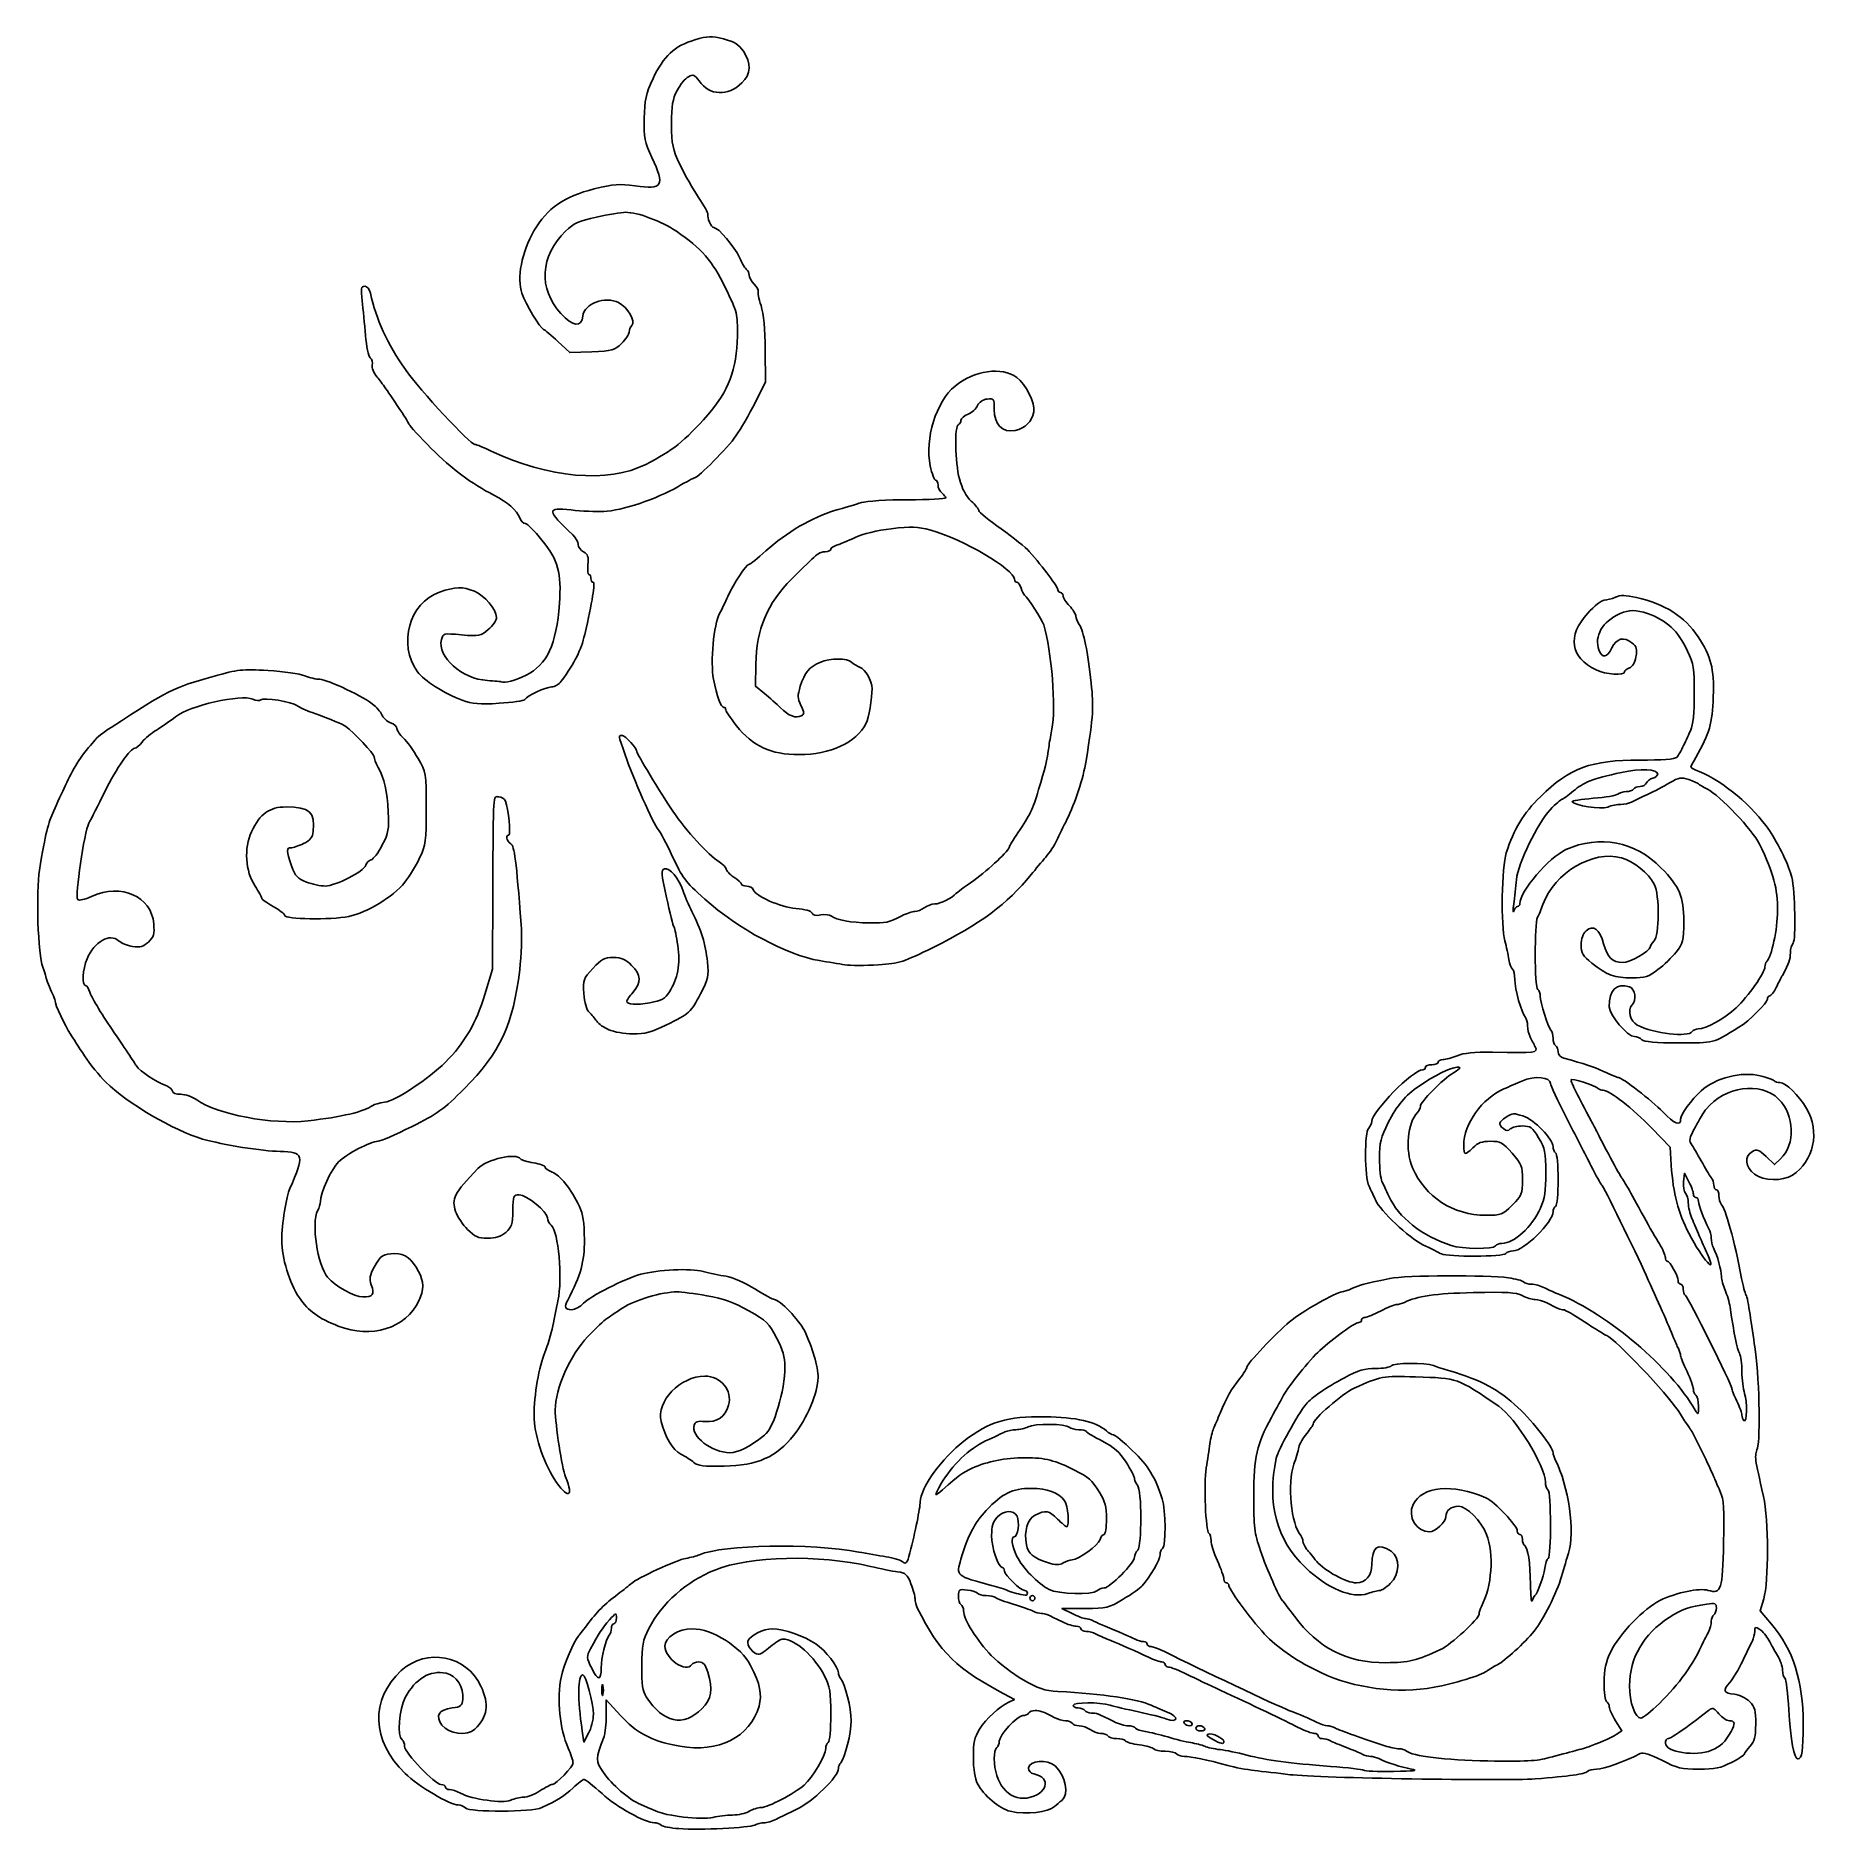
# Model space of a CAD drawing. Header units: centimetres. Extents: x -9.2 to 9.3, y -9.3 to 9.3.
import ezdxf

# ---------------------------------------------------------------- set-up
doc = ezdxf.new("R2010")
doc.units = ezdxf.units.CM
doc.header["$MEASUREMENT"] = 0
doc.layers.add('Layer 1', color=7, linetype='Continuous')

msp = doc.modelspace()

# ---------------------------------------------------------------- linework, layer by layer
at = {"layer": 'Layer 1'}
for points, knots in [([(-4.77573, 2.43061), (-4.95794, 2.4978), (-5.17471, 2.63527), (-5.2375, 2.72345), (-5.2375, 2.72345), (-5.44318, 3.01231), (-5.32508, 3.43788), (-5.00824, 3.54958), (-5.00824, 3.54958), (-4.84768, 3.60618), (-4.76636, 3.6083), (-4.64825, 3.55895), (-4.64825, 3.55895), (-4.54135, 3.51428), (-4.41854, 3.36906), (-4.41854, 3.2873), (-4.41854, 3.2873), (-4.41854, 3.25723), (-4.45685, 3.20039), (-4.50366, 3.16099), (-4.50366, 3.16099), (-4.58449, 3.09297), (-4.59846, 3.09024), (-4.78071, 3.10676), (-4.78071, 3.10676), (-4.96959, 3.12388), (-4.9729, 3.1231), (-4.98926, 3.05792), (-4.98926, 3.05792), (-5.03449, 2.8777), (-4.77762, 2.64894), (-4.51249, 2.63333), (-4.51249, 2.63333), (-4.43899, 2.629), (-4.37289, 2.62272), (-4.36562, 2.61937), (-4.36562, 2.61937), (-4.3306, 2.60326), (-4.23412, 2.6296), (-4.11196, 2.68863), (-4.11196, 2.68863), (-3.89693, 2.79253), (-3.79555, 3.01005), (-3.7663, 3.4303), (-3.7663, 3.4303), (-3.74371, 3.75481), (-3.77738, 3.87707), (-3.94794, 4.08992), (-3.94794, 4.08992), (-4.02282, 4.18335), (-4.1001, 4.25979), (-4.11967, 4.25979), (-4.11967, 4.25979), (-4.13925, 4.25979), (-4.16561, 4.28658), (-4.17826, 4.31932), (-4.17826, 4.31932), (-4.20914, 4.39926), (-4.30102, 4.4802), (-4.445, 4.55427), (-4.445, 4.55427), (-4.67897, 4.67465), (-4.8848, 4.82811), (-5.09452, 5.03854), (-5.09452, 5.03854), (-5.21165, 5.15606), (-5.31596, 5.27002), (-5.32632, 5.29178), (-5.32632, 5.29178), (-5.33668, 5.31354), (-5.36587, 5.36223), (-5.39117, 5.39997), (-5.39117, 5.39997), (-5.55747, 5.64802), (-5.60095, 5.71009), (-5.65655, 5.77887), (-5.65655, 5.77887), (-5.69084, 5.82128), (-5.71329, 5.8774), (-5.70644, 5.90357), (-5.70644, 5.90357), (-5.69959, 5.92975), (-5.70886, 5.9635), (-5.72703, 5.97858), (-5.72703, 5.97858), (-5.7452, 5.99366), (-5.76776, 6.09828), (-5.77716, 6.21106), (-5.77716, 6.21106), (-5.78656, 6.32385), (-5.8019, 6.48459), (-5.81124, 6.56826), (-5.81124, 6.56826), (-5.82571, 6.69788), (-5.82188, 6.7204), (-5.78534, 6.7204), (-5.78534, 6.7204), (-5.7601, 6.7204), (-5.73583, 6.69046), (-5.72635, 6.64764), (-5.72635, 6.64764), (-5.66667, 6.37809), (-5.54965, 6.12336), (-5.36343, 5.85759), (-5.36343, 5.85759), (-5.21088, 5.63988), (-4.69115, 5.07982), (-4.64177, 5.07992), (-4.64177, 5.07992), (-4.6263, 5.07995), (-4.55061, 5.04957), (-4.47355, 5.0124), (-4.47355, 5.0124), (-3.88954, 4.73066), (-3.25913, 4.67629), (-2.87072, 4.87416), (-2.87072, 4.87416), (-2.58965, 5.01735), (-2.47151, 5.1117), (-2.22895, 5.38672), (-2.22895, 5.38672), (-2.01164, 5.6331), (-1.92694, 5.85859), (-1.92178, 6.20447), (-1.92178, 6.20447), (-1.91829, 6.43845), (-1.92047, 6.4472), (-2.04687, 6.70718), (-2.04687, 6.70718), (-2.18246, 6.98606), (-2.29246, 7.11273), (-2.55323, 7.29028), (-2.55323, 7.29028), (-2.70371, 7.39273), (-2.9587, 7.48801), (-3.07992, 7.48708), (-3.07992, 7.48708), (-3.12494, 7.48673), (-3.26065, 7.46469), (-3.38151, 7.4381), (-3.38151, 7.4381), (-3.56618, 7.39747), (-3.61729, 7.3741), (-3.7017, 7.29167), (-3.7017, 7.29167), (-3.96766, 7.03197), (-3.98695, 6.69505), (-3.75054, 6.43859), (-3.75054, 6.43859), (-3.62432, 6.30165), (-3.53746, 6.29075), (-3.52374, 6.41011), (-3.52374, 6.41011), (-3.50862, 6.54171), (-3.29317, 6.62324), (-3.15261, 6.55055), (-3.15261, 6.55055), (-3.0601, 6.50271), (-2.97465, 6.35454), (-3.01582, 6.31337), (-3.01582, 6.31337), (-3.0306, 6.29859), (-3.04302, 6.26805), (-3.04342, 6.24549), (-3.04342, 6.24549), (-3.04382, 6.22293), (-3.07959, 6.16971), (-3.1229, 6.12721), (-3.1229, 6.12721), (-3.19583, 6.05564), (-3.21855, 6.04932), (-3.43071, 6.0416), (-3.43071, 6.0416), (-3.43071, 6.0416), (-3.65978, 6.03326), (-3.65978, 6.03326), (-3.65978, 6.03326), (-3.65978, 6.03326), (-3.78237, 6.14793), (-3.78237, 6.14793), (-3.78237, 6.14793), (-3.8498, 6.211), (-3.9168, 6.26738), (-3.93127, 6.27323), (-3.93127, 6.27323), (-3.96788, 6.28802), (-4.11257, 6.52992), (-4.15501, 6.64729), (-4.15501, 6.64729), (-4.21039, 6.80045), (-4.15703, 7.07778), (-4.03047, 7.29454), (-4.03047, 7.29454), (-3.89361, 7.52894), (-3.71904, 7.6503), (-3.40493, 7.7294), (-3.40493, 7.7294), (-3.20087, 7.78079), (-3.14819, 7.7847), (-2.9816, 7.76082), (-2.9816, 7.76082), (-2.69462, 7.71969), (-2.67027, 7.7613), (-2.8085, 8.05668), (-2.8085, 8.05668), (-2.88316, 8.21622), (-2.89138, 8.25801), (-2.88763, 8.45879), (-2.88763, 8.45879), (-2.88403, 8.65161), (-2.87121, 8.70929), (-2.79574, 8.87242), (-2.79574, 8.87242), (-2.68906, 9.10299), (-2.5701, 9.21356), (-2.3632, 9.27447), (-2.3632, 9.27447), (-2.22671, 9.31465), (-2.19283, 9.31568), (-2.0645, 9.28349), (-2.0645, 9.28349), (-1.94964, 9.25468), (-1.9073, 9.22862), (-1.85945, 9.15728), (-1.85945, 9.15728), (-1.77573, 9.03248), (-1.78078, 8.91749), (-1.8739, 8.82828), (-1.8739, 8.82828), (-2.02288, 8.68554), (-2.20578, 8.69466), (-2.31929, 8.85047), (-2.31929, 8.85047), (-2.36532, 8.91366), (-2.3797, 8.91913), (-2.42956, 8.89245), (-2.42956, 8.89245), (-2.46109, 8.87557), (-2.51334, 8.81156), (-2.54565, 8.7502), (-2.54565, 8.7502), (-2.59399, 8.65842), (-2.60427, 8.59641), (-2.60361, 8.40051), (-2.60361, 8.40051), (-2.60289, 8.18622), (-2.59398, 8.14385), (-2.51463, 7.97718), (-2.51463, 7.97718), (-2.46613, 7.87532), (-2.38041, 7.72395), (-2.32414, 7.64081), (-2.32414, 7.64081), (-2.26787, 7.55767), (-2.22434, 7.48028), (-2.2274, 7.46883), (-2.2274, 7.46883), (-2.23757, 7.43079), (-2.19288, 7.32895), (-2.16601, 7.32895), (-2.16601, 7.32895), (-2.1191, 7.32895), (-1.95186, 7.13384), (-1.90046, 7.01916), (-1.90046, 7.01916), (-1.87301, 6.95792), (-1.83899, 6.90066), (-1.82485, 6.89192), (-1.82485, 6.89192), (-1.81071, 6.88318), (-1.79914, 6.85838), (-1.79914, 6.8368), (-1.79914, 6.8368), (-1.79914, 6.81522), (-1.77574, 6.77245), (-1.74714, 6.74175), (-1.74714, 6.74175), (-1.71854, 6.71105), (-1.70013, 6.67786), (-1.70622, 6.668), (-1.70622, 6.668), (-1.71232, 6.65814), (-1.69888, 6.59148), (-1.67636, 6.51987), (-1.67636, 6.51987), (-1.64962, 6.43485), (-1.63424, 6.27493), (-1.63203, 6.05895), (-1.63203, 6.05895), (-1.63203, 6.05895), (-1.62865, 5.72822), (-1.62865, 5.72822), (-1.62865, 5.72822), (-1.62865, 5.72822), (-1.73786, 5.51293), (-1.73786, 5.51293), (-1.73786, 5.51293), (-1.79792, 5.39452), (-1.8872, 5.23974), (-1.93624, 5.16897), (-1.93624, 5.16897), (-2.01999, 5.04818), (-2.32721, 4.73604), (-2.36238, 4.73604), (-2.36238, 4.73604), (-2.3712, 4.73604), (-2.45123, 4.69336), (-2.54024, 4.6412), (-2.54024, 4.6412), (-2.75243, 4.51684), (-3.12292, 4.39309), (-3.3065, 4.38527), (-3.3065, 4.38527), (-3.38698, 4.38184), (-3.53914, 4.38913), (-3.64464, 4.40147), (-3.64464, 4.40147), (-3.90361, 4.43176), (-3.90134, 4.39961), (-3.62639, 4.14271), (-3.62639, 4.14271), (-3.59641, 4.1147), (-3.57188, 4.07047), (-3.57188, 4.04442), (-3.57188, 4.04442), (-3.57188, 4.01837), (-3.54692, 3.9837), (-3.5164, 3.96737), (-3.5164, 3.96737), (-3.47142, 3.9433), (-3.46279, 3.91809), (-3.4708, 3.83415), (-3.4708, 3.83415), (-3.47623, 3.77721), (-3.47143, 3.73062), (-3.46013, 3.73062), (-3.46013, 3.73062), (-3.44883, 3.73062), (-3.43959, 3.71276), (-3.43959, 3.69093), (-3.43959, 3.69093), (-3.43959, 3.6691), (-3.42907, 3.65124), (-3.41621, 3.65124), (-3.41621, 3.65124), (-3.39255, 3.65124), (-3.42596, 3.44582), (-3.50415, 3.11055), (-3.50415, 3.11055), (-3.54216, 2.94757), (-3.6057, 2.82114), (-3.74766, 2.62598), (-3.74766, 2.62598), (-3.77148, 2.59324), (-3.81655, 2.56645), (-3.84781, 2.56645), (-3.84781, 2.56645), (-3.90933, 2.56645), (-4.10105, 2.47697), (-4.12599, 2.43662), (-4.12599, 2.43662), (-4.13442, 2.42298), (-4.2543, 2.40507), (-4.39238, 2.39682), (-4.39238, 2.39682), (-4.59734, 2.38457), (-4.66774, 2.39078), (-4.77574, 2.4306), (-4.77574, 2.4306), (-4.77574, 2.4306), (-4.77573, 2.43061), (-4.77573, 2.43061)], [0, 0, 0, 0, 0.0106383, 0.0106383, 0.0106383, 0.0106383, 0.0212766, 0.0212766, 0.0212766, 0.0212766, 0.03191489, 0.03191489, 0.03191489, 0.03191489, 0.04255319, 0.04255319, 0.04255319, 0.04255319, 0.05319149, 0.05319149, 0.05319149, 0.05319149, 0.06382979, 0.06382979, 0.06382979, 0.06382979, 0.07446809, 0.07446809, 0.07446809, 0.07446809, 0.08510638, 0.08510638, 0.08510638, 0.08510638, 0.09574468, 0.09574468, 0.09574468, 0.09574468, 0.10638298, 0.10638298, 0.10638298, 0.10638298, 0.11702128, 0.11702128, 0.11702128, 0.11702128, 0.12765957, 0.12765957, 0.12765957, 0.12765957, 0.13829787, 0.13829787, 0.13829787, 0.13829787, 0.14893617, 0.14893617, 0.14893617, 0.14893617, 0.15957447, 0.15957447, 0.15957447, 0.15957447, 0.17021277, 0.17021277, 0.17021277, 0.17021277, 0.18085106, 0.18085106, 0.18085106, 0.18085106, 0.19148936, 0.19148936, 0.19148936, 0.19148936, 0.20212766, 0.20212766, 0.20212766, 0.20212766, 0.21276596, 0.21276596, 0.21276596, 0.21276596, 0.22340426, 0.22340426, 0.22340426, 0.22340426, 0.23404255, 0.23404255, 0.23404255, 0.23404255, 0.24468085, 0.24468085, 0.24468085, 0.24468085, 0.25531915, 0.25531915, 0.25531915, 0.25531915, 0.26595745, 0.26595745, 0.26595745, 0.26595745, 0.27659574, 0.27659574, 0.27659574, 0.27659574, 0.28723404, 0.28723404, 0.28723404, 0.28723404, 0.29787234, 0.29787234, 0.29787234, 0.29787234, 0.30851064, 0.30851064, 0.30851064, 0.30851064, 0.31914894, 0.31914894, 0.31914894, 0.31914894, 0.32978723, 0.32978723, 0.32978723, 0.32978723, 0.34042553, 0.34042553, 0.34042553, 0.34042553, 0.35106383, 0.35106383, 0.35106383, 0.35106383, 0.36170213, 0.36170213, 0.36170213, 0.36170213, 0.37234043, 0.37234043, 0.37234043, 0.37234043, 0.38297872, 0.38297872, 0.38297872, 0.38297872, 0.39361702, 0.39361702, 0.39361702, 0.39361702, 0.40425532, 0.40425532, 0.40425532, 0.40425532, 0.41489362, 0.41489362, 0.41489362, 0.41489362, 0.42553191, 0.42553191, 0.42553191, 0.42553191, 0.43617021, 0.43617021, 0.43617021, 0.43617021, 0.44680851, 0.44680851, 0.44680851, 0.44680851, 0.45744681, 0.45744681, 0.45744681, 0.45744681, 0.46808511, 0.46808511, 0.46808511, 0.46808511, 0.4787234, 0.4787234, 0.4787234, 0.4787234, 0.4893617, 0.4893617, 0.4893617, 0.4893617, 0.5, 0.5, 0.5, 0.5, 0.5106383, 0.5106383, 0.5106383, 0.5106383, 0.5212766, 0.5212766, 0.5212766, 0.5212766, 0.53191489, 0.53191489, 0.53191489, 0.53191489, 0.54255319, 0.54255319, 0.54255319, 0.54255319, 0.55319149, 0.55319149, 0.55319149, 0.55319149, 0.56382979, 0.56382979, 0.56382979, 0.56382979, 0.57446809, 0.57446809, 0.57446809, 0.57446809, 0.58510638, 0.58510638, 0.58510638, 0.58510638, 0.59574468, 0.59574468, 0.59574468, 0.59574468, 0.60638298, 0.60638298, 0.60638298, 0.60638298, 0.61702128, 0.61702128, 0.61702128, 0.61702128, 0.62765957, 0.62765957, 0.62765957, 0.62765957, 0.63829787, 0.63829787, 0.63829787, 0.63829787, 0.64893617, 0.64893617, 0.64893617, 0.64893617, 0.65957447, 0.65957447, 0.65957447, 0.65957447, 0.67021277, 0.67021277, 0.67021277, 0.67021277, 0.68085106, 0.68085106, 0.68085106, 0.68085106, 0.69148936, 0.69148936, 0.69148936, 0.69148936, 0.70212766, 0.70212766, 0.70212766, 0.70212766, 0.71276596, 0.71276596, 0.71276596, 0.71276596, 0.72340426, 0.72340426, 0.72340426, 0.72340426, 0.73404255, 0.73404255, 0.73404255, 0.73404255, 0.74468085, 0.74468085, 0.74468085, 0.74468085, 0.75531915, 0.75531915, 0.75531915, 0.75531915, 0.76595745, 0.76595745, 0.76595745, 0.76595745, 0.77659574, 0.77659574, 0.77659574, 0.77659574, 0.78723404, 0.78723404, 0.78723404, 0.78723404, 0.79787234, 0.79787234, 0.79787234, 0.79787234, 0.80851064, 0.80851064, 0.80851064, 0.80851064, 0.81914894, 0.81914894, 0.81914894, 0.81914894, 0.82978723, 0.82978723, 0.82978723, 0.82978723, 0.84042553, 0.84042553, 0.84042553, 0.84042553, 0.85106383, 0.85106383, 0.85106383, 0.85106383, 0.86170213, 0.86170213, 0.86170213, 0.86170213, 0.87234043, 0.87234043, 0.87234043, 0.87234043, 0.88297872, 0.88297872, 0.88297872, 0.88297872, 0.89361702, 0.89361702, 0.89361702, 0.89361702, 0.90425532, 0.90425532, 0.90425532, 0.90425532, 0.91489362, 0.91489362, 0.91489362, 0.91489362, 0.92553191, 0.92553191, 0.92553191, 0.92553191, 0.93617021, 0.93617021, 0.93617021, 0.93617021, 0.94680851, 0.94680851, 0.94680851, 0.94680851, 0.95744681, 0.95744681, 0.95744681, 0.95744681, 0.96808511, 0.96808511, 0.96808511, 0.96808511, 0.9787234, 0.9787234, 0.9787234, 0.9787234, 1, 1, 1, 1]), ([(-0.80698, -0.31325), (-0.86519, -0.30359), (-0.98425, -0.28401), (-1.07156, -0.26975), (-1.07156, -0.26975), (-1.40544, -0.2152), (-1.91802, 0.05982), (-2.2596, 0.36769), (-2.2596, 0.36769), (-2.46943, 0.55681), (-2.49107, 0.5855), (-2.59591, 0.81349), (-2.59591, 0.81349), (-2.65442, 0.94074), (-2.71987, 1.06428), (-2.74135, 1.08802), (-2.74135, 1.08802), (-2.79014, 1.14193), (-3.00197, 1.61879), (-3.08576, 1.86334), (-3.08576, 1.86334), (-3.15957, 2.07874), (-3.15747, 2.06375), (-3.11383, 2.06375), (-3.11383, 2.06375), (-3.08375, 2.06375), (-2.96333, 1.92875), (-2.96333, 1.89503), (-2.96333, 1.89503), (-2.96333, 1.87278), (-2.7227, 1.47557), (-2.59091, 1.28026), (-2.59091, 1.28026), (-2.45017, 1.07169), (-2.22665, 0.82703), (-2.11005, 0.75392), (-2.11005, 0.75392), (-2.07003, 0.72883), (-2.03726, 0.69478), (-2.03721, 0.67827), (-2.03721, 0.67827), (-2.03716, 0.66175), (-2.00148, 0.62443), (-1.95791, 0.59532), (-1.95791, 0.59532), (-1.91434, 0.56622), (-1.87865, 0.53347), (-1.87861, 0.52256), (-1.87861, 0.52256), (-1.87856, 0.51165), (-1.85435, 0.50272), (-1.82479, 0.50272), (-1.82479, 0.50272), (-1.79523, 0.50272), (-1.76447, 0.48559), (-1.75643, 0.46465), (-1.75643, 0.46465), (-1.73012, 0.3961), (-1.47894, 0.28579), (-1.31537, 0.27096), (-1.31537, 0.27096), (-1.22247, 0.26254), (-1.15414, 0.24283), (-1.14621, 0.22217), (-1.14621, 0.22217), (-1.13742, 0.19927), (-1.1068, 0.19273), (-1.05599, 0.20289), (-1.05599, 0.20289), (-1.01369, 0.21135), (-0.96416, 0.20626), (-0.94594, 0.19158), (-0.94594, 0.19158), (-0.89479, 0.15037), (-0.74475, 0.12316), (-0.55561, 0.1208), (-0.55561, 0.1208), (-0.37596, 0.11855), (-0.35963, 0.12208), (-0.21612, 0.19399), (-0.21612, 0.19399), (-0.16765, 0.21828), (-0.10741, 0.23815), (-0.08227, 0.23815), (-0.08227, 0.23815), (-0.05713, 0.23815), (-0.01344, 0.25563), (0.0148, 0.277), (0.0148, 0.277), (0.04305, 0.29837), (0.09337, 0.31622), (0.12662, 0.31669), (0.12662, 0.31669), (0.17958, 0.31743), (0.30601, 0.38005), (0.34397, 0.42435), (0.34397, 0.42435), (0.35125, 0.43284), (0.43459, 0.49476), (0.52918, 0.56196), (0.52918, 0.56196), (0.68848, 0.67513), (0.8996, 0.87392), (0.8996, 0.91076), (0.8996, 0.91076), (0.8996, 0.91948), (0.9383, 0.98358), (0.98559, 1.05321), (0.98559, 1.05321), (1.11722, 1.24701), (1.13428, 1.28242), (1.20182, 1.50221), (1.20182, 1.50221), (1.26684, 1.71377), (1.28729, 1.80013), (1.30977, 1.95794), (1.30977, 1.95794), (1.31703, 2.00887), (1.33055, 2.08626), (1.33982, 2.12992), (1.33982, 2.12992), (1.38399, 2.33785), (1.33575, 2.94912), (1.25466, 3.20921), (1.25466, 3.20921), (1.23786, 3.2631), (1.09279, 3.48852), (1.0553, 3.51898), (1.0553, 3.51898), (1.04635, 3.52626), (1.03066, 3.559), (1.02044, 3.59174), (1.02044, 3.59174), (1.01021, 3.62446), (0.99075, 3.65125), (0.97718, 3.65125), (0.97718, 3.65125), (0.9636, 3.65125), (0.9525, 3.66529), (0.9525, 3.68244), (0.9525, 3.68244), (0.9525, 3.78506), (0.41513, 4.09988), (0.08453, 4.19094), (0.08453, 4.19094), (-0.05995, 4.23073), (-0.11487, 4.23293), (-0.32557, 4.20737), (-0.32557, 4.20737), (-0.46959, 4.1899), (-0.62283, 4.15268), (-0.70115, 4.11615), (-0.70115, 4.11615), (-0.77391, 4.08221), (-0.86023, 4.04627), (-0.89297, 4.03627), (-0.89297, 4.03627), (-0.92571, 4.02628), (-0.9525, 4.007), (-0.9525, 3.99342), (-0.9525, 3.99342), (-0.9525, 3.97985), (-0.97884, 3.96874), (-1.01104, 3.96874), (-1.01104, 3.96874), (-1.07159, 3.96874), (-1.09898, 3.94645), (-1.35767, 3.68665), (-1.35767, 3.68665), (-1.61303, 3.43019), (-1.72424, 3.16566), (-1.72964, 2.80182), (-1.72964, 2.80182), (-1.72964, 2.80182), (-1.73302, 2.57417), (-1.73302, 2.57417), (-1.73302, 2.57417), (-1.73302, 2.57417), (-1.64042, 2.49779), (-1.64042, 2.49779), (-1.64042, 2.49779), (-1.58949, 2.45578), (-1.51491, 2.38931), (-1.47469, 2.35008), (-1.47469, 2.35008), (-1.38878, 2.26628), (-1.31279, 2.2372), (-1.25877, 2.26743), (-1.25877, 2.26743), (-1.22496, 2.28635), (-1.22539, 2.30022), (-1.26209, 2.37602), (-1.26209, 2.37602), (-1.29848, 2.45117), (-1.29944, 2.47797), (-1.26916, 2.57422), (-1.26916, 2.57422), (-1.22534, 2.7135), (-1.17432, 2.77554), (-1.0658, 2.82147), (-1.0658, 2.82147), (-0.95623, 2.86785), (-0.78133, 2.86776), (-0.73488, 2.82131), (-0.73488, 2.82131), (-0.71497, 2.8014), (-0.67542, 2.77773), (-0.64698, 2.7687), (-0.64698, 2.7687), (-0.59303, 2.75158), (-0.52646, 2.63059), (-0.52564, 2.54818), (-0.52564, 2.54818), (-0.52471, 2.45444), (-0.56088, 2.23567), (-0.58465, 2.19125), (-0.58465, 2.19125), (-0.69373, 1.98742), (-0.95545, 1.86531), (-1.28323, 1.86531), (-1.28323, 1.86531), (-1.57313, 1.86531), (-1.76337, 1.95329), (-1.93146, 2.16508), (-1.93146, 2.16508), (-1.99694, 2.24759), (-2.04754, 2.32403), (-2.04391, 2.33494), (-2.04391, 2.33494), (-2.04027, 2.34585), (-2.04776, 2.35478), (-2.06055, 2.35478), (-2.06055, 2.35478), (-2.09178, 2.35478), (-2.13394, 2.46863), (-2.16894, 2.64748), (-2.16894, 2.64748), (-2.20321, 2.82258), (-2.16677, 3.21643), (-2.106, 3.32777), (-2.106, 3.32777), (-2.08435, 3.36743), (-2.04552, 3.44751), (-2.01972, 3.50572), (-2.01972, 3.50572), (-1.96279, 3.63414), (-1.82949, 3.83645), (-1.80181, 3.83645), (-1.80181, 3.83645), (-1.79077, 3.83645), (-1.71124, 3.89996), (-1.62509, 3.97758), (-1.62509, 3.97758), (-1.41477, 4.16707), (-1.14105, 4.3276), (-0.91425, 4.39449), (-0.91425, 4.39449), (-0.8116, 4.42476), (-0.68594, 4.46233), (-0.635, 4.47797), (-0.635, 4.47797), (-0.58407, 4.49361), (-0.36678, 4.50686), (-0.15214, 4.50741), (-0.15214, 4.50741), (0.0625, 4.50796), (0.23812, 4.51649), (0.23812, 4.52638), (0.23812, 4.52638), (0.23812, 4.53626), (0.22026, 4.55917), (0.19843, 4.57729), (0.19843, 4.57729), (0.1766, 4.59541), (0.15874, 4.63258), (0.15874, 4.6599), (0.15874, 4.6599), (0.15875, 4.68723), (0.14769, 4.70958), (0.13417, 4.70958), (0.13417, 4.70958), (0.12065, 4.70958), (0.09573, 4.77634), (0.07879, 4.85793), (0.07879, 4.85793), (0.01993, 5.14144), (0.13833, 5.52305), (0.3356, 5.68566), (0.3356, 5.68566), (0.53363, 5.84889), (0.82026, 5.88878), (0.97667, 5.77487), (0.97667, 5.77487), (1.07059, 5.70648), (1.16725, 5.50848), (1.15146, 5.41684), (1.15146, 5.41684), (1.13449, 5.31834), (1.0637, 5.2489), (0.95695, 5.22603), (0.95695, 5.22603), (0.82799, 5.19839), (0.74083, 5.28613), (0.74083, 5.44356), (0.74083, 5.44356), (0.74083, 5.55472), (0.73767, 5.5594), (0.66807, 5.5514), (0.66807, 5.5514), (0.62342, 5.54626), (0.58534, 5.52031), (0.56951, 5.48424), (0.56951, 5.48424), (0.55532, 5.45191), (0.51067, 5.41177), (0.47029, 5.39504), (0.47029, 5.39504), (0.42991, 5.37831), (0.39687, 5.34921), (0.39687, 5.33036), (0.39687, 5.33036), (0.39687, 5.31151), (0.38523, 5.29212), (0.37101, 5.28727), (0.37101, 5.28727), (0.32826, 5.27269), (0.33471, 4.89373), (0.38061, 4.72411), (0.38061, 4.72411), (0.40932, 4.61799), (0.44911, 4.54299), (0.50265, 4.49409), (0.50265, 4.49409), (0.54634, 4.45419), (0.58208, 4.40954), (0.58208, 4.39488), (0.58208, 4.39488), (0.58208, 4.38022), (0.68626, 4.29472), (0.81359, 4.20489), (0.81359, 4.20489), (0.94092, 4.11505), (1.07214, 4.01029), (1.10519, 3.97208), (1.10519, 3.97208), (1.24784, 3.80717), (1.40229, 3.60016), (1.40229, 3.57389), (1.40229, 3.57389), (1.40229, 3.55823), (1.4142, 3.54542), (1.42875, 3.54542), (1.42875, 3.54542), (1.4433, 3.54542), (1.45521, 3.53042), (1.45521, 3.51208), (1.45521, 3.51208), (1.45521, 3.49374), (1.48498, 3.44664), (1.52136, 3.4074), (1.52136, 3.4074), (1.55774, 3.36817), (1.58751, 3.32033), (1.58751, 3.30111), (1.58751, 3.30111), (1.58751, 3.28188), (1.60325, 3.24267), (1.6225, 3.21397), (1.6225, 3.21397), (1.66878, 3.14493), (1.71247, 2.9307), (1.74652, 2.60576), (1.74652, 2.60576), (1.77382, 2.34531), (1.77042, 2.2938), (1.69334, 1.79918), (1.69334, 1.79918), (1.66602, 1.62385), (1.57925, 1.35807), (1.49535, 1.19269), (1.49535, 1.19269), (1.46155, 1.12608), (1.4147, 1.0299), (1.39124, 0.97897), (1.39124, 0.97897), (1.36778, 0.92804), (1.31602, 0.84863), (1.27622, 0.80252), (1.27622, 0.80252), (1.23642, 0.7564), (1.16815, 0.67475), (1.12449, 0.62107), (1.12449, 0.62107), (0.87755, 0.31742), (0.5924, 0.10571), (0.10806, -0.13357), (0.10806, -0.13357), (-0.19957, -0.28555), (-0.23573, -0.29698), (-0.46079, -0.31333), (-0.46079, -0.31333), (-0.59298, -0.32294), (-0.74876, -0.32289), (-0.80696, -0.31322), (-0.80696, -0.31322), (-0.80696, -0.31322), (-0.80698, -0.31325), (-0.80698, -0.31325)], [0, 0, 0, 0, 0.00970874, 0.00970874, 0.00970874, 0.00970874, 0.01941748, 0.01941748, 0.01941748, 0.01941748, 0.02912621, 0.02912621, 0.02912621, 0.02912621, 0.03883495, 0.03883495, 0.03883495, 0.03883495, 0.04854369, 0.04854369, 0.04854369, 0.04854369, 0.05825243, 0.05825243, 0.05825243, 0.05825243, 0.06796117, 0.06796117, 0.06796117, 0.06796117, 0.0776699, 0.0776699, 0.0776699, 0.0776699, 0.08737864, 0.08737864, 0.08737864, 0.08737864, 0.09708738, 0.09708738, 0.09708738, 0.09708738, 0.10679612, 0.10679612, 0.10679612, 0.10679612, 0.11650485, 0.11650485, 0.11650485, 0.11650485, 0.12621359, 0.12621359, 0.12621359, 0.12621359, 0.13592233, 0.13592233, 0.13592233, 0.13592233, 0.14563107, 0.14563107, 0.14563107, 0.14563107, 0.15533981, 0.15533981, 0.15533981, 0.15533981, 0.16504854, 0.16504854, 0.16504854, 0.16504854, 0.17475728, 0.17475728, 0.17475728, 0.17475728, 0.18446602, 0.18446602, 0.18446602, 0.18446602, 0.19417476, 0.19417476, 0.19417476, 0.19417476, 0.2038835, 0.2038835, 0.2038835, 0.2038835, 0.21359223, 0.21359223, 0.21359223, 0.21359223, 0.22330097, 0.22330097, 0.22330097, 0.22330097, 0.23300971, 0.23300971, 0.23300971, 0.23300971, 0.24271845, 0.24271845, 0.24271845, 0.24271845, 0.25242718, 0.25242718, 0.25242718, 0.25242718, 0.26213592, 0.26213592, 0.26213592, 0.26213592, 0.27184466, 0.27184466, 0.27184466, 0.27184466, 0.2815534, 0.2815534, 0.2815534, 0.2815534, 0.29126214, 0.29126214, 0.29126214, 0.29126214, 0.30097087, 0.30097087, 0.30097087, 0.30097087, 0.31067961, 0.31067961, 0.31067961, 0.31067961, 0.32038835, 0.32038835, 0.32038835, 0.32038835, 0.33009709, 0.33009709, 0.33009709, 0.33009709, 0.33980583, 0.33980583, 0.33980583, 0.33980583, 0.34951456, 0.34951456, 0.34951456, 0.34951456, 0.3592233, 0.3592233, 0.3592233, 0.3592233, 0.36893204, 0.36893204, 0.36893204, 0.36893204, 0.37864078, 0.37864078, 0.37864078, 0.37864078, 0.38834951, 0.38834951, 0.38834951, 0.38834951, 0.39805825, 0.39805825, 0.39805825, 0.39805825, 0.40776699, 0.40776699, 0.40776699, 0.40776699, 0.41747573, 0.41747573, 0.41747573, 0.41747573, 0.42718447, 0.42718447, 0.42718447, 0.42718447, 0.4368932, 0.4368932, 0.4368932, 0.4368932, 0.44660194, 0.44660194, 0.44660194, 0.44660194, 0.45631068, 0.45631068, 0.45631068, 0.45631068, 0.46601942, 0.46601942, 0.46601942, 0.46601942, 0.47572816, 0.47572816, 0.47572816, 0.47572816, 0.48543689, 0.48543689, 0.48543689, 0.48543689, 0.49514563, 0.49514563, 0.49514563, 0.49514563, 0.50485437, 0.50485437, 0.50485437, 0.50485437, 0.51456311, 0.51456311, 0.51456311, 0.51456311, 0.52427184, 0.52427184, 0.52427184, 0.52427184, 0.53398058, 0.53398058, 0.53398058, 0.53398058, 0.54368932, 0.54368932, 0.54368932, 0.54368932, 0.55339806, 0.55339806, 0.55339806, 0.55339806, 0.5631068, 0.5631068, 0.5631068, 0.5631068, 0.57281553, 0.57281553, 0.57281553, 0.57281553, 0.58252427, 0.58252427, 0.58252427, 0.58252427, 0.59223301, 0.59223301, 0.59223301, 0.59223301, 0.60194175, 0.60194175, 0.60194175, 0.60194175, 0.61165049, 0.61165049, 0.61165049, 0.61165049, 0.62135922, 0.62135922, 0.62135922, 0.62135922, 0.63106796, 0.63106796, 0.63106796, 0.63106796, 0.6407767, 0.6407767, 0.6407767, 0.6407767, 0.65048544, 0.65048544, 0.65048544, 0.65048544, 0.66019417, 0.66019417, 0.66019417, 0.66019417, 0.66990291, 0.66990291, 0.66990291, 0.66990291, 0.67961165, 0.67961165, 0.67961165, 0.67961165, 0.68932039, 0.68932039, 0.68932039, 0.68932039, 0.69902913, 0.69902913, 0.69902913, 0.69902913, 0.70873786, 0.70873786, 0.70873786, 0.70873786, 0.7184466, 0.7184466, 0.7184466, 0.7184466, 0.72815534, 0.72815534, 0.72815534, 0.72815534, 0.73786408, 0.73786408, 0.73786408, 0.73786408, 0.74757282, 0.74757282, 0.74757282, 0.74757282, 0.75728155, 0.75728155, 0.75728155, 0.75728155, 0.76699029, 0.76699029, 0.76699029, 0.76699029, 0.77669903, 0.77669903, 0.77669903, 0.77669903, 0.78640777, 0.78640777, 0.78640777, 0.78640777, 0.7961165, 0.7961165, 0.7961165, 0.7961165, 0.80582524, 0.80582524, 0.80582524, 0.80582524, 0.81553398, 0.81553398, 0.81553398, 0.81553398, 0.82524272, 0.82524272, 0.82524272, 0.82524272, 0.83495146, 0.83495146, 0.83495146, 0.83495146, 0.84466019, 0.84466019, 0.84466019, 0.84466019, 0.85436893, 0.85436893, 0.85436893, 0.85436893, 0.86407767, 0.86407767, 0.86407767, 0.86407767, 0.87378641, 0.87378641, 0.87378641, 0.87378641, 0.88349515, 0.88349515, 0.88349515, 0.88349515, 0.89320388, 0.89320388, 0.89320388, 0.89320388, 0.90291262, 0.90291262, 0.90291262, 0.90291262, 0.91262136, 0.91262136, 0.91262136, 0.91262136, 0.9223301, 0.9223301, 0.9223301, 0.9223301, 0.93203883, 0.93203883, 0.93203883, 0.93203883, 0.94174757, 0.94174757, 0.94174757, 0.94174757, 0.95145631, 0.95145631, 0.95145631, 0.95145631, 0.96116505, 0.96116505, 0.96116505, 0.96116505, 0.97087379, 0.97087379, 0.97087379, 0.97087379, 0.98058252, 0.98058252, 0.98058252, 0.98058252, 1, 1, 1, 1]), ([(-2.52677, -9.26841), (-2.61408, -9.26242), (-2.69683, -9.24626), (-2.71066, -9.23251), (-2.71066, -9.23251), (-2.72448, -9.21875), (-2.75639, -9.2075), (-2.78157, -9.2075), (-2.78157, -9.2075), (-2.87895, -9.2075), (-3.16918, -9.04595), (-3.32468, -8.90518), (-3.32468, -8.90518), (-3.41428, -8.82407), (-3.49763, -8.75781), (-3.50989, -8.75794), (-3.50989, -8.75794), (-3.52215, -8.75807), (-3.57386, -8.79746), (-3.62479, -8.84549), (-3.62479, -8.84549), (-3.71244, -8.92813), (-3.77932, -8.97031), (-3.94993, -9.05055), (-3.94993, -9.05055), (-4.04753, -9.09645), (-4.69629, -9.09909), (-4.74161, -9.05377), (-4.74161, -9.05377), (-4.75892, -9.03646), (-4.7921, -9.02229), (-4.81535, -9.02229), (-4.81535, -9.02229), (-4.90359, -9.02229), (-5.23123, -8.82892), (-5.36671, -8.69688), (-5.36671, -8.69688), (-5.71592, -8.35654), (-5.73163, -7.92886), (-5.4059, -7.6305), (-5.4059, -7.6305), (-5.14385, -7.39047), (-4.73093, -7.47102), (-4.58026, -7.79155), (-4.58026, -7.79155), (-4.49225, -7.97878), (-4.51127, -8.11509), (-4.64228, -8.23609), (-4.64228, -8.23609), (-4.72427, -8.31182), (-4.91388, -8.28875), (-4.98399, -8.19451), (-4.98399, -8.19451), (-5.05597, -8.09777), (-5.01871, -8.03481), (-4.87885, -8.01687), (-4.87885, -8.01687), (-4.78849, -8.00528), (-4.77464, -7.99416), (-4.76698, -7.92709), (-4.76698, -7.92709), (-4.75334, -7.80763), (-4.83769, -7.6761), (-4.94027, -7.65685), (-4.94027, -7.65685), (-5.11237, -7.62456), (-5.25852, -7.71191), (-5.36442, -7.91033), (-5.36442, -7.91033), (-5.42759, -8.0287), (-5.44929, -8.31559), (-5.39749, -8.3476), (-5.39749, -8.3476), (-5.38294, -8.35659), (-5.37103, -8.38726), (-5.37103, -8.41575), (-5.37103, -8.41575), (-5.37103, -8.48115), (-5.05661, -8.81063), (-4.9942, -8.81063), (-4.9942, -8.81063), (-4.96862, -8.81063), (-4.9477, -8.82254), (-4.9477, -8.83709), (-4.9477, -8.83709), (-4.9477, -8.85164), (-4.9287, -8.86355), (-4.90548, -8.86355), (-4.90548, -8.86355), (-4.88226, -8.86355), (-4.83166, -8.88036), (-4.79303, -8.90091), (-4.79303, -8.90091), (-4.67418, -8.96414), (-4.35015, -9.00934), (-4.27176, -8.97363), (-4.27176, -8.97363), (-4.2347, -8.95674), (-4.17493, -8.94293), (-4.13895, -8.94293), (-4.13895, -8.94293), (-4.10297, -8.94293), (-4.02637, -8.91316), (-3.96874, -8.87678), (-3.96874, -8.87678), (-3.91111, -8.8404), (-3.85364, -8.81063), (-3.84103, -8.81063), (-3.84103, -8.81063), (-3.80197, -8.81063), (-3.62478, -8.62508), (-3.62478, -8.58417), (-3.62478, -8.58417), (-3.62478, -8.56288), (-3.64744, -8.495), (-3.67514, -8.43331), (-3.67514, -8.43331), (-3.7642, -8.23497), (-3.7931, -7.93244), (-3.74652, -7.68615), (-3.74652, -7.68615), (-3.7285, -7.5909), (-3.6092, -7.30917), (-3.57285, -7.27605), (-3.57285, -7.27605), (-3.56487, -7.26877), (-3.52314, -7.2152), (-3.48013, -7.15699), (-3.48013, -7.15699), (-3.38135, -7.02331), (-3.29575, -6.93766), (-3.16176, -6.83847), (-3.16176, -6.83847), (-3.10355, -6.79538), (-3.04006, -6.74511), (-3.02068, -6.72676), (-3.02068, -6.72676), (-2.96447, -6.67356), (-2.54909, -6.48256), (-2.45433, -6.46634), (-2.45433, -6.46634), (-2.40686, -6.45821), (-2.3442, -6.44143), (-2.3151, -6.42905), (-2.3151, -6.42905), (-2.06726, -6.32362), (-1.16759, -6.3082), (-0.66145, -6.40072), (-0.66145, -6.40072), (-0.58141, -6.41535), (-0.45439, -6.43743), (-0.37917, -6.4498), (-0.37917, -6.4498), (-0.30395, -6.46216), (-0.22506, -6.48668), (-0.20385, -6.50428), (-0.20385, -6.50428), (-0.17147, -6.53115), (-0.16007, -6.51606), (-0.13268, -6.41008), (-0.13268, -6.41008), (-0.07725, -6.1956), (-0.02646, -5.94275), (-0.02646, -5.88131), (-0.02646, -5.88131), (-0.02646, -5.74073), (0.20263, -5.42234), (0.42639, -5.25193), (0.42639, -5.25193), (0.69701, -5.04583), (0.86801, -4.99443), (1.26845, -4.99883), (1.26845, -4.99883), (1.5884, -5.00235), (1.7999, -5.05103), (1.90384, -5.1451), (1.90384, -5.1451), (1.9286, -5.1675), (1.96147, -5.18584), (1.97689, -5.18584), (1.97689, -5.18584), (1.99231, -5.18584), (2.08224, -5.26025), (2.17673, -5.3512), (2.17673, -5.3512), (2.33982, -5.50818), (2.40919, -5.62097), (2.48299, -5.84917), (2.48299, -5.84917), (2.52048, -5.96509), (2.52347, -6.34074), (2.48709, -6.36323), (2.48709, -6.36323), (2.47254, -6.37222), (2.46063, -6.40295), (2.46063, -6.4315), (2.46063, -6.4315), (2.46063, -6.48166), (2.35708, -6.66046), (2.2753, -6.75151), (2.2753, -6.75151), (2.2534, -6.77589), (2.16481, -6.8384), (2.07842, -6.89042), (2.07842, -6.89042), (1.92916, -6.98029), (1.90946, -6.985), (1.68268, -6.985), (1.68268, -6.985), (1.68268, -6.985), (1.44402, -6.985), (1.44402, -6.985), (1.44402, -6.985), (1.44402, -6.985), (1.54781, -7.03792), (1.54781, -7.03792), (1.54781, -7.03792), (1.6049, -7.06702), (1.66711, -7.09084), (1.68606, -7.09084), (1.68606, -7.09084), (1.70501, -7.09084), (1.74119, -7.10136), (1.76646, -7.11421), (1.76646, -7.11421), (1.79173, -7.12706), (1.84812, -7.15213), (1.89178, -7.16991), (1.89178, -7.16991), (2.01995, -7.22212), (2.15293, -7.28016), (2.20231, -7.30544), (2.20231, -7.30544), (2.22758, -7.31838), (2.26627, -7.32896), (2.2883, -7.32896), (2.2883, -7.32896), (2.31033, -7.32896), (2.32835, -7.34087), (2.32835, -7.35542), (2.32835, -7.35542), (2.32835, -7.36997), (2.3463, -7.38188), (2.36823, -7.38188), (2.36823, -7.38188), (2.39016, -7.38188), (2.46458, -7.41059), (2.53359, -7.44567), (2.53359, -7.44567), (2.83365, -7.59821), (3.68124, -7.99876), (3.79678, -8.04263), (3.79678, -8.04263), (3.90613, -8.08414), (4.01084, -8.1288), (4.08335, -8.16485), (4.08335, -8.16485), (4.12455, -8.18533), (4.17531, -8.20209), (4.19616, -8.20209), (4.19616, -8.20209), (4.21701, -8.20209), (4.25474, -8.21326), (4.28001, -8.2269), (4.28001, -8.2269), (4.32282, -8.25002), (4.57274, -8.33949), (4.79085, -8.40977), (4.79085, -8.40977), (4.84282, -8.42651), (4.9089, -8.44021), (4.93769, -8.44021), (4.93769, -8.44021), (4.96649, -8.44021), (5.00136, -8.45073), (5.01519, -8.46358), (5.01519, -8.46358), (5.07167, -8.5161), (5.41144, -8.55741), (5.86053, -8.56636), (5.86053, -8.56636), (6.24245, -8.57397), (6.36822, -8.56724), (6.49553, -8.53238), (6.49553, -8.53238), (6.58284, -8.50847), (6.70191, -8.4766), (6.76011, -8.46154), (6.76011, -8.46154), (6.81832, -8.44649), (6.88976, -8.4251), (6.91886, -8.41402), (6.91886, -8.41402), (7.07244, -8.35554), (7.1361, -8.32694), (7.19002, -8.29218), (7.19002, -8.29218), (7.19002, -8.29218), (7.24951, -8.25382), (7.24951, -8.25382), (7.24951, -8.25382), (7.24951, -8.25382), (7.1834, -8.1491), (7.1834, -8.1491), (7.1834, -8.1491), (7.14704, -8.09151), (7.11729, -8.02699), (7.11729, -8.00573), (7.11729, -8.00573), (7.11729, -7.98447), (7.10538, -7.95972), (7.09083, -7.95073), (7.09083, -7.95073), (7.07628, -7.94174), (7.06437, -7.85396), (7.06437, -7.75568), (7.06437, -7.75568), (7.06437, -7.61736), (7.07994, -7.54471), (7.13329, -7.43412), (7.13329, -7.43412), (7.22078, -7.25276), (7.48424, -6.97853), (7.64321, -6.90336), (7.64321, -6.90336), (7.82422, -6.81776), (8.04846, -6.7709), (8.14483, -6.79854), (8.14483, -6.79854), (8.27992, -6.83728), (8.29362, -6.79431), (8.30314, -6.302), (8.30314, -6.302), (8.30976, -5.95957), (8.30322, -5.84743), (8.27285, -5.78343), (8.27285, -5.78343), (8.25154, -5.73851), (8.22233, -5.672), (8.20794, -5.63562), (8.20794, -5.63562), (8.16958, -5.53869), (7.9798, -5.14836), (7.96352, -5.13291), (7.96352, -5.13291), (7.95585, -5.12563), (7.89626, -5.03661), (7.83109, -4.93507), (7.83109, -4.93507), (7.7192, -4.76073), (7.18209, -4.19533), (7.0926, -4.15768), (7.0926, -4.15768), (7.0698, -4.14809), (6.96572, -4.08379), (6.8613, -4.0148), (6.8613, -4.0148), (6.75689, -3.94582), (6.6585, -3.88938), (6.64266, -3.88938), (6.64266, -3.88938), (6.61448, -3.88938), (6.58239, -3.87596), (6.4628, -3.81414), (6.4628, -3.81414), (6.43026, -3.79731), (6.37907, -3.78354), (6.34905, -3.78354), (6.34905, -3.78354), (6.31903, -3.78354), (6.25886, -3.76513), (6.21534, -3.74263), (6.21534, -3.74263), (6.1509, -3.7093), (6.05669, -3.70355), (5.70733, -3.71159), (5.70733, -3.71159), (5.31594, -3.7206), (5.12212, -3.7482), (4.99437, -3.81311), (4.99437, -3.81311), (4.9691, -3.82595), (4.93104, -3.83646), (4.90978, -3.83646), (4.90978, -3.83646), (4.88852, -3.83646), (4.81515, -3.86623), (4.74673, -3.90261), (4.74673, -3.90261), (4.67831, -3.93899), (4.60624, -3.96876), (4.58658, -3.96876), (4.58658, -3.96876), (4.56692, -3.96876), (4.55083, -3.98067), (4.55083, -3.99522), (4.55083, -3.99522), (4.55083, -4.00977), (4.53754, -4.02168), (4.5213, -4.02168), (4.5213, -4.02168), (4.48268, -4.02168), (4.24755, -4.19024), (4.11833, -4.31056), (4.11833, -4.31056), (4.01308, -4.40857), (3.79186, -4.6816), (3.74179, -4.77529), (3.74179, -4.77529), (3.7261, -4.80464), (3.66891, -4.909), (3.6147, -5.0072), (3.6147, -5.0072), (3.46228, -5.2833), (3.43288, -5.41404), (3.43179, -5.82084), (3.43179, -5.82084), (3.43092, -6.14183), (3.43814, -6.19948), (3.50297, -6.38969), (3.50297, -6.38969), (3.56808, -6.58071), (3.69664, -6.87188), (3.73077, -6.90563), (3.73077, -6.90563), (3.73813, -6.91291), (3.79315, -6.98478), (3.85304, -7.06535), (3.85304, -7.06535), (4.10045, -7.39818), (4.39997, -7.55051), (4.80218, -7.54805), (4.80218, -7.54805), (5.04028, -7.54659), (5.12263, -7.52673), (5.36946, -7.41124), (5.36946, -7.41124), (5.47666, -7.36108), (5.76792, -7.09289), (5.76792, -7.04434), (5.76792, -7.04434), (5.76792, -7.02586), (5.77913, -6.99006), (5.79283, -6.96479), (5.79283, -6.96479), (5.90091, -6.76543), (5.92526, -6.41658), (5.84499, -6.2177), (5.84499, -6.2177), (5.78799, -6.07649), (5.63989, -5.92666), (5.5573, -5.92666), (5.5573, -5.92666), (5.47802, -5.92667), (5.42396, -5.96985), (5.42396, -6.03318), (5.42396, -6.03318), (5.42396, -6.089), (5.31476, -6.19125), (5.25515, -6.19125), (5.25515, -6.19125), (5.11855, -6.19125), (5.02411, -6.03497), (5.08453, -5.9089), (5.08453, -5.9089), (5.1755, -5.7191), (5.49098, -5.6897), (5.83903, -5.83858), (5.83903, -5.83858), (5.92843, -5.87682), (6.1648, -6.12757), (6.1648, -6.18417), (6.1648, -6.18417), (6.1648, -6.20261), (6.17671, -6.2177), (6.19126, -6.2177), (6.19126, -6.2177), (6.20581, -6.2177), (6.21772, -6.24081), (6.21772, -6.26906), (6.21772, -6.26906), (6.21772, -6.29731), (6.22828, -6.32694), (6.24118, -6.33491), (6.24118, -6.33491), (6.27628, -6.3566), (6.2987, -6.50758), (6.30118, -6.73886), (6.30118, -6.73886), (6.3024, -6.85241), (6.30971, -6.92745), (6.31744, -6.90562), (6.31744, -6.90562), (6.32517, -6.88379), (6.33863, -6.85998), (6.34736, -6.8527), (6.34736, -6.8527), (6.37423, -6.83031), (6.43532, -6.65898), (6.44885, -6.56803), (6.44885, -6.56803), (6.45591, -6.5206), (6.47228, -6.47525), (6.48522, -6.46725), (6.48522, -6.46725), (6.51808, -6.44694), (6.51532, -5.77509), (6.4823, -5.75468), (6.4823, -5.75468), (6.46775, -5.74569), (6.45584, -5.7101), (6.45584, -5.67559), (6.45584, -5.67559), (6.45584, -5.51102), (6.14565, -5.0073), (5.97144, -4.88896), (5.97144, -4.88896), (5.53364, -4.59157), (5.55727, -4.59989), (5.10912, -4.58503), (5.10912, -4.58503), (4.76804, -4.57372), (4.74888, -4.57728), (4.47241, -4.70344), (4.47241, -4.70344), (4.34527, -4.76146), (4.04819, -5.0213), (4.0481, -5.07457), (4.0481, -5.07457), (4.04808, -5.08483), (4.01798, -5.12822), (3.98121, -5.17098), (3.98121, -5.17098), (3.94444, -5.21374), (3.90791, -5.27922), (3.90003, -5.3165), (3.90003, -5.3165), (3.89216, -5.35378), (3.86868, -5.4323), (3.84786, -5.49099), (3.84786, -5.49099), (3.77832, -5.68705), (3.82033, -6.12112), (3.91936, -6.22962), (3.91936, -6.22962), (3.93198, -6.24344), (3.9423, -6.2701), (3.9423, -6.28885), (3.9423, -6.28885), (3.9423, -6.3076), (3.95933, -6.34392), (3.98015, -6.36955), (3.98015, -6.36955), (4.00097, -6.39518), (4.04795, -6.45282), (4.08455, -6.49764), (4.08455, -6.49764), (4.16456, -6.59561), (4.39522, -6.72042), (4.49627, -6.72042), (4.49627, -6.72042), (4.59345, -6.72042), (4.65668, -6.64484), (4.65668, -6.52868), (4.65668, -6.52868), (4.65668, -6.34643), (4.71974, -6.30342), (4.85605, -6.39274), (4.85605, -6.39274), (4.95324, -6.45642), (4.94855, -6.63147), (4.84706, -6.72871), (4.84706, -6.72871), (4.80625, -6.76781), (4.75649, -6.79981), (4.73649, -6.79981), (4.73649, -6.79981), (4.71649, -6.79981), (4.66129, -6.81385), (4.61382, -6.83102), (4.61382, -6.83102), (4.45551, -6.88827), (4.19645, -6.78031), (3.96752, -6.56169), (3.96752, -6.56169), (3.66712, -6.27482), (3.56598, -5.89466), (3.66568, -5.42711), (3.66568, -5.42711), (3.68282, -5.34673), (3.89089, -4.9703), (3.97513, -4.86728), (3.97513, -4.86728), (4.02979, -4.80042), (4.18231, -4.69553), (4.37293, -4.5937), (4.37293, -4.5937), (4.51555, -4.51751), (4.58147, -4.49794), (4.69548, -4.49794), (4.69548, -4.49794), (4.77429, -4.49794), (4.84613, -4.48603), (4.85513, -4.47148), (4.85513, -4.47148), (4.87524, -4.43895), (5.21347, -4.43636), (5.29706, -4.4681), (5.29706, -4.4681), (5.33049, -4.48079), (5.40546, -4.50533), (5.46367, -4.52263), (5.46367, -4.52263), (5.79516, -4.62116), (5.97462, -4.71777), (6.17159, -4.90375), (6.17159, -4.90375), (6.33744, -5.06034), (6.53523, -5.31457), (6.53523, -5.37115), (6.53523, -5.37115), (6.53523, -5.38605), (6.54575, -5.41891), (6.5586, -5.44418), (6.5586, -5.44418), (6.69696, -5.71617), (6.76412, -6.19436), (6.69484, -6.41429), (6.69484, -6.41429), (6.68076, -6.45898), (6.6486, -6.56698), (6.62337, -6.65429), (6.62337, -6.65429), (6.57484, -6.82222), (6.43248, -7.10635), (6.33951, -7.22084), (6.33951, -7.22084), (6.24315, -7.33951), (6.03257, -7.53177), (5.95836, -7.56885), (5.95836, -7.56885), (5.91911, -7.58846), (5.86914, -7.61864), (5.84731, -7.63593), (5.84731, -7.63593), (5.79431, -7.67789), (5.50216, -7.76768), (5.30332, -7.80311), (5.30332, -7.80311), (4.91656, -7.87203), (4.47815, -7.81515), (4.12752, -7.65054), (4.12752, -7.65054), (3.89825, -7.54291), (3.70117, -7.41152), (3.57036, -7.27909), (3.57036, -7.27909), (3.43389, -7.14093), (3.175, -6.79433), (3.175, -6.74979), (3.175, -6.74979), (3.175, -6.73364), (3.16309, -6.72042), (3.14854, -6.72042), (3.14854, -6.72042), (3.13399, -6.72042), (3.12208, -6.7029), (3.12208, -6.68149), (3.12208, -6.68149), (3.12208, -6.66008), (3.09231, -6.57525), (3.05593, -6.49299), (3.05593, -6.49299), (3.01955, -6.41073), (2.98978, -6.31584), (2.98978, -6.28213), (2.98978, -6.28213), (2.98978, -6.24842), (2.9797, -6.21461), (2.96738, -6.20699), (2.96738, -6.20699), (2.93363, -6.18613), (2.91319, -5.69581), (2.93915, -5.5298), (2.93915, -5.5298), (2.95167, -5.44976), (2.96892, -5.33665), (2.97748, -5.27845), (2.97748, -5.27845), (2.98605, -5.22024), (3.00342, -5.1488), (3.01609, -5.1197), (3.01609, -5.1197), (3.02876, -5.0906), (3.05885, -5.01916), (3.08296, -4.96095), (3.08296, -4.96095), (3.14986, -4.79948), (3.20332, -4.70529), (3.28538, -4.60435), (3.28538, -4.60435), (3.32652, -4.55374), (3.36019, -4.49949), (3.36019, -4.4838), (3.36019, -4.4838), (3.36019, -4.45268), (3.66462, -4.12997), (3.80437, -4.01295), (3.80437, -4.01295), (3.92737, -3.90996), (4.289, -3.70417), (4.34698, -3.70417), (4.34698, -3.70417), (4.36011, -3.70417), (4.40838, -3.6874), (4.45423, -3.6669), (4.45423, -3.6669), (4.53702, -3.62988), (4.5622, -3.62327), (4.84187, -3.56507), (4.84187, -3.56507), (4.99961, -3.53224), (5.85619, -3.52745), (6.07218, -3.55819), (6.07218, -3.55819), (6.14494, -3.56854), (6.21578, -3.58777), (6.22961, -3.60091), (6.22961, -3.60091), (6.24343, -3.61405), (6.28116, -3.6248), (6.31346, -3.6248), (6.31346, -3.6248), (6.34575, -3.6248), (6.40588, -3.64156), (6.44707, -3.66204), (6.44707, -3.66204), (6.48827, -3.68252), (6.55769, -3.71373), (6.60135, -3.73139), (6.60135, -3.73139), (7.10389, -3.93467), (7.75224, -4.48689), (8.00987, -4.93106), (8.00987, -4.93106), (8.0401, -4.98319), (8.04258, -4.98009), (8.04294, -4.88975), (8.04294, -4.88975), (8.04315, -4.83604), (8.03142, -4.78473), (8.01687, -4.77574), (8.01687, -4.77574), (8.00232, -4.76675), (7.99041, -4.73851), (7.99041, -4.71298), (7.99041, -4.71298), (7.99041, -4.68746), (7.96064, -4.60488), (7.92426, -4.52946), (7.92426, -4.52946), (7.88788, -4.45405), (7.85811, -4.38022), (7.85811, -4.3654), (7.85811, -4.3654), (7.85811, -4.35058), (7.84759, -4.31778), (7.83474, -4.29251), (7.83474, -4.29251), (7.82189, -4.26724), (7.79929, -4.2168), (7.78452, -4.18042), (7.78452, -4.18042), (7.73139, -4.04952), (7.61973, -3.79444), (7.50076, -3.53219), (7.50076, -3.53219), (7.38393, -3.27467), (7.05523, -2.60596), (7.03906, -2.59292), (7.03906, -2.59292), (7.03004, -2.58564), (6.98014, -2.49635), (6.92817, -2.39448), (6.92817, -2.39448), (6.8762, -2.29262), (6.76057, -2.06717), (6.67121, -1.89348), (6.67121, -1.89348), (6.58186, -1.7198), (6.50875, -1.56331), (6.50875, -1.54574), (6.50875, -1.54574), (6.50875, -1.47554), (6.34673, -1.46102), (6.21199, -1.51915), (6.21199, -1.51915), (6.1642, -1.53976), (6.07997, -1.57627), (6.02481, -1.60028), (6.02481, -1.60028), (5.79883, -1.69862), (5.60917, -1.96478), (5.60917, -2.18357), (5.60917, -2.18357), (5.60917, -2.29308), (5.61799, -2.29546), (5.70418, -2.20927), (5.70418, -2.20927), (5.75455, -2.1589), (5.7979, -2.14312), (5.88594, -2.14312), (5.88594, -2.14312), (5.99031, -2.14312), (6.01206, -2.15505), (6.10963, -2.26591), (6.10963, -2.26591), (6.20983, -2.37975), (6.21771, -2.4), (6.21771, -2.54372), (6.21771, -2.54372), (6.21771, -2.6893), (6.21127, -2.70519), (6.11188, -2.80458), (6.11188, -2.80458), (6.01085, -2.90561), (5.99855, -2.9104), (5.84068, -2.91001), (5.84068, -2.91001), (5.49845, -2.90918), (5.20902, -2.7219), (5.07815, -2.41661), (5.07815, -2.41661), (5.00039, -2.23519), (5.02565, -1.94876), (5.12848, -1.84593), (5.12848, -1.84593), (5.14548, -1.82893), (5.15938, -1.79993), (5.15938, -1.78148), (5.15938, -1.78148), (5.15938, -1.73544), (5.38999, -1.50139), (5.50334, -1.43239), (5.50334, -1.43239), (5.58219, -1.3844), (5.58724, -1.37601), (5.53735, -1.37592), (5.53735, -1.37592), (5.47896, -1.37581), (5.29696, -1.46635), (5.14615, -1.57049), (5.14615, -1.57049), (5.00378, -1.66881), (4.91975, -1.76864), (4.82712, -1.94952), (4.82712, -1.94952), (4.74785, -2.10431), (4.73605, -2.15243), (4.73605, -2.3208), (4.73605, -2.3208), (4.73605, -2.42719), (4.74738, -2.53492), (4.76123, -2.56018), (4.76123, -2.56018), (4.77508, -2.58545), (4.80749, -2.65375), (4.83325, -2.71196), (4.83325, -2.71196), (4.92996, -2.93046), (5.17673, -3.12613), (5.47877, -3.2238), (5.47877, -3.2238), (5.59475, -3.2613), (5.91749, -3.26417), (5.93991, -3.2279), (5.93991, -3.2279), (5.9489, -3.21335), (5.97801, -3.20144), (6.00459, -3.20144), (6.00459, -3.20144), (6.13229, -3.20144), (6.31603, -3.03332), (6.40524, -2.83484), (6.40524, -2.83484), (6.4484, -2.73882), (6.46035, -2.65934), (6.45989, -2.47117), (6.45989, -2.47117), (6.45937, -2.25467), (6.45182, -2.21797), (6.38501, -2.10737), (6.38501, -2.10737), (6.31893, -1.99797), (6.30029, -1.98435), (6.21659, -1.98435), (6.21659, -1.98435), (6.16482, -1.98435), (6.10869, -1.99813), (6.09184, -2.01498), (6.09184, -2.01498), (6.06864, -2.03818), (6.05131, -2.03739), (6.0204, -2.01174), (6.0204, -2.01174), (5.96393, -1.96487), (5.96884, -1.94457), (6.04942, -1.89177), (6.04942, -1.89177), (6.11068, -1.85163), (6.13204, -1.85024), (6.22348, -1.88042), (6.22348, -1.88042), (6.33793, -1.91819), (6.53522, -2.11929), (6.53522, -2.19818), (6.53522, -2.19818), (6.53522, -2.22438), (6.54713, -2.25317), (6.56168, -2.26216), (6.56168, -2.26216), (6.57643, -2.27128), (6.58814, -2.39421), (6.58814, -2.53997), (6.58814, -2.53997), (6.58814, -2.68574), (6.57643, -2.80867), (6.56168, -2.81778), (6.56168, -2.81778), (6.54713, -2.82677), (6.53522, -2.85139), (6.53522, -2.87249), (6.53522, -2.87249), (6.53522, -2.98319), (6.2343, -3.27862), (6.12006, -3.28007), (6.12006, -3.28007), (6.08818, -3.28047), (6.05473, -3.29271), (6.04574, -3.30726), (6.04574, -3.30726), (6.02557, -3.33989), (5.44164, -3.34292), (5.37731, -3.31073), (5.37731, -3.31073), (5.35204, -3.29809), (5.26588, -3.25499), (5.18585, -3.21496), (5.18585, -3.21496), (5.03695, -3.14049), (4.7467, -2.86646), (4.6933, -2.74993), (4.6933, -2.74993), (4.67706, -2.71449), (4.64756, -2.65145), (4.62776, -2.60985), (4.62776, -2.60985), (4.58099, -2.51161), (4.5783, -2.05216), (4.62422, -2.00623), (4.62422, -2.00623), (4.64205, -1.9884), (4.65667, -1.95781), (4.65667, -1.93827), (4.65667, -1.93827), (4.65667, -1.8333), (5.08129, -1.40229), (5.1847, -1.40229), (5.1847, -1.40229), (5.19987, -1.40229), (5.21229, -1.39038), (5.21229, -1.37583), (5.21229, -1.37583), (5.21229, -1.36128), (5.24206, -1.34937), (5.27844, -1.34937), (5.27844, -1.34937), (5.31482, -1.34937), (5.34459, -1.33746), (5.34459, -1.32291), (5.34459, -1.32291), (5.34459, -1.30836), (5.36695, -1.29645), (5.39428, -1.29645), (5.39428, -1.29645), (5.42161, -1.29645), (5.48743, -1.27829), (5.54055, -1.25609), (5.54055, -1.25609), (5.60902, -1.22748), (5.71588, -1.21711), (5.90758, -1.22048), (5.90758, -1.22048), (6.36082, -1.22843), (6.38132, -1.22582), (6.35023, -1.16416), (6.35023, -1.16416), (6.33555, -1.13506), (6.31164, -1.08759), (6.29709, -1.05869), (6.29709, -1.05869), (6.28254, -1.02978), (6.27063, -0.97859), (6.27063, -0.94492), (6.27063, -0.94492), (6.27063, -0.91125), (6.26044, -0.8724), (6.248, -0.85857), (6.248, -0.85857), (6.20881, -0.81506), (6.13833, -0.56291), (6.13833, -0.46623), (6.13833, -0.46623), (6.13833, -0.41525), (6.12774, -0.367), (6.1148, -0.359), (6.1148, -0.359), (6.10186, -0.351), (6.0851, -0.30565), (6.07757, -0.25822), (6.07757, -0.25822), (6.07004, -0.21079), (6.05093, -0.12436), (6.03511, -0.06615), (6.03511, -0.06615), (5.99314, 0.08821), (6.00291, 0.7015), (6.04965, 0.84666), (6.04965, 0.84666), (6.12882, 1.09255), (6.22946, 1.2582), (6.4033, 1.42875), (6.4033, 1.42875), (6.70794, 1.72763), (6.9296, 1.80922), (7.43426, 1.80823), (7.43426, 1.80823), (7.66198, 1.80779), (7.80067, 1.81812), (7.81791, 1.83682), (7.81791, 1.83682), (7.83276, 1.85293), (7.86407, 1.9076), (7.8875, 1.95831), (7.8875, 1.95831), (7.91093, 2.00902), (7.94549, 2.08289), (7.9643, 2.12246), (7.9643, 2.12246), (7.98588, 2.16784), (7.9987, 2.30461), (7.99903, 2.49288), (7.99903, 2.49288), (7.9995, 2.76145), (7.99256, 2.80599), (7.92974, 2.93754), (7.92974, 2.93754), (7.82711, 3.15246), (7.71603, 3.25678), (7.51537, 3.32672), (7.51537, 3.32672), (7.39576, 3.36841), (7.3236, 3.36851), (7.231, 3.32713), (7.231, 3.32713), (7.04629, 3.24458), (6.9575, 3.09207), (7.01148, 2.95009), (7.01148, 2.95009), (7.04569, 2.86012), (7.09609, 2.86791), (7.14377, 2.97052), (7.14377, 2.97052), (7.19073, 3.07159), (7.26922, 3.09138), (7.35325, 3.02334), (7.35325, 3.02334), (7.40344, 2.9827), (7.41003, 2.95948), (7.39464, 2.87747), (7.39464, 2.87747), (7.38301, 2.81546), (7.35808, 2.77414), (7.3262, 2.76402), (7.3262, 2.76402), (7.29862, 2.75527), (7.27606, 2.737), (7.27606, 2.72343), (7.27606, 2.72343), (7.27606, 2.68248), (7.07872, 2.6957), (6.98247, 2.74311), (6.98247, 2.74311), (6.71124, 2.87669), (6.67959, 3.09146), (6.8957, 3.33183), (6.8957, 3.33183), (6.96207, 3.40565), (7.03853, 3.46605), (7.0656, 3.46605), (7.0656, 3.46605), (7.09267, 3.46605), (7.14513, 3.47986), (7.18218, 3.49674), (7.18218, 3.49674), (7.234, 3.52035), (7.28465, 3.51954), (7.40171, 3.49322), (7.40171, 3.49322), (7.69759, 3.4267), (7.89488, 3.3005), (8.04003, 3.08491), (8.04003, 3.08491), (8.17324, 2.88705), (8.2067, 2.75458), (8.19578, 2.46831), (8.19578, 2.46831), (8.18475, 2.1791), (8.1606, 2.09471), (8.01441, 1.83443), (8.01441, 1.83443), (7.98665, 1.78504), (7.96396, 1.74049), (7.96396, 1.73543), (7.96396, 1.73543), (7.96396, 1.73036), (8.00266, 1.71047), (8.04995, 1.69123), (8.04995, 1.69123), (8.29957, 1.58966), (8.60917, 1.32901), (8.77759, 1.0786), (8.77759, 1.0786), (8.87039, 0.94063), (8.98532, 0.70255), (9.01088, 0.59532), (9.01088, 0.59532), (9.0445, 0.45427), (9.05434, -0.0579), (9.02401, -0.08824), (9.02401, -0.08824), (9.00851, -0.10374), (8.99584, -0.14991), (8.99584, -0.19086), (8.99584, -0.19086), (8.99584, -0.2581), (8.98219, -0.29645), (8.91308, -0.42333), (8.91308, -0.42333), (8.90119, -0.44516), (8.87192, -0.50171), (8.84803, -0.54901), (8.84803, -0.54901), (8.82414, -0.5963), (8.79405, -0.635), (8.78115, -0.635), (8.78115, -0.635), (8.76826, -0.635), (8.75771, -0.65038), (8.75771, -0.66918), (8.75771, -0.66918), (8.75771, -0.7082), (8.56802, -0.89495), (8.46174, -0.96055), (8.46174, -0.96055), (8.18713, -1.13007), (8.21187, -1.12362), (7.83866, -1.12309), (7.83866, -1.12309), (7.59985, -1.12275), (7.47825, -1.11237), (7.45634, -1.09046), (7.45634, -1.09046), (7.43867, -1.07279), (7.40429, -1.05833), (7.37995, -1.05833), (7.37995, -1.05833), (7.30805, -1.05833), (7.11723, -0.8326), (7.11765, -0.74804), (7.11765, -0.74804), (7.11852, -0.57111), (7.19185, -0.49888), (7.32705, -0.54179), (7.32705, -0.54179), (7.38736, -0.56093), (7.40403, -0.68164), (7.35335, -0.73232), (7.35335, -0.73232), (7.30474, -0.78093), (7.33673, -0.90054), (7.40834, -0.93791), (7.40834, -0.93791), (7.57855, -1.02674), (7.93767, -1.06936), (7.97719, -1.00541), (7.97719, -1.00541), (7.98618, -0.99086), (8.01442, -0.97895), (8.03993, -0.97895), (8.03993, -0.97895), (8.12031, -0.97895), (8.30865, -0.87353), (8.43291, -0.759), (8.43291, -0.759), (8.55605, -0.64549), (8.73125, -0.39628), (8.73125, -0.33463), (8.73125, -0.33463), (8.73125, -0.31551), (8.73959, -0.29153), (8.74978, -0.28133), (8.74978, -0.28133), (8.80033, -0.23078), (8.86279, 0.05855), (8.86315, 0.24381), (8.86315, 0.24381), (8.8636, 0.47961), (8.82414, 0.62518), (8.67485, 0.93849), (8.67485, 0.93849), (8.60684, 1.08122), (8.26408, 1.44289), (8.13503, 1.50808), (8.13503, 1.50808), (8.09187, 1.52988), (8.0506, 1.5537), (8.04333, 1.561), (8.04333, 1.561), (8.03605, 1.5683), (7.9905, 1.58846), (7.94209, 1.60581), (7.94209, 1.60581), (7.86388, 1.63384), (7.84178, 1.63012), (7.74365, 1.57244), (7.74365, 1.57244), (7.68292, 1.53674), (7.57965, 1.48288), (7.51416, 1.45275), (7.51416, 1.45275), (7.44868, 1.42262), (7.37442, 1.38704), (7.34915, 1.37367), (7.34915, 1.37367), (7.32388, 1.36031), (7.27405, 1.34937), (7.23842, 1.34937), (7.23842, 1.34937), (7.20279, 1.34937), (7.1412, 1.33704), (7.10154, 1.32196), (7.10154, 1.32196), (7.02967, 1.29463), (6.75906, 1.33468), (6.73323, 1.37647), (6.73323, 1.37647), (6.72706, 1.38645), (6.82551, 1.40256), (6.952, 1.41228), (6.952, 1.41228), (7.07849, 1.422), (7.19362, 1.44159), (7.20783, 1.45581), (7.20783, 1.45581), (7.22205, 1.47003), (7.26036, 1.48166), (7.29297, 1.48166), (7.29297, 1.48166), (7.32558, 1.48166), (7.35962, 1.49357), (7.36861, 1.50812), (7.36861, 1.50812), (7.3776, 1.52267), (7.40845, 1.53458), (7.43715, 1.53458), (7.43715, 1.53458), (7.46585, 1.53458), (7.49574, 1.55127), (7.50356, 1.57166), (7.50356, 1.57166), (7.51139, 1.59205), (7.54078, 1.61475), (7.56888, 1.6221), (7.56888, 1.6221), (7.59698, 1.62945), (7.61997, 1.64794), (7.61997, 1.6632), (7.61997, 1.6632), (7.61997, 1.71653), (7.43983, 1.72519), (7.24626, 1.68116), (7.24626, 1.68116), (6.93362, 1.61005), (6.85308, 1.57895), (6.7467, 1.48828), (6.7467, 1.48828), (6.69122, 1.44099), (6.6374, 1.40229), (6.6271, 1.40229), (6.6271, 1.40229), (6.61681, 1.40229), (6.56259, 1.35367), (6.50662, 1.29424), (6.50662, 1.29424), (6.37359, 1.15299), (6.17383, 0.74039), (6.15541, 0.56885), (6.15541, 0.56885), (6.1476, 0.49609), (6.135, 0.38298), (6.12741, 0.3175), (6.12741, 0.3175), (6.11982, 0.25202), (6.12004, 0.21927), (6.12789, 0.24474), (6.12789, 0.24474), (6.13574, 0.27021), (6.1532, 0.29104), (6.16669, 0.29104), (6.16669, 0.29104), (6.18018, 0.29104), (6.19121, 0.30412), (6.19121, 0.32011), (6.19121, 0.32011), (6.19121, 0.44894), (6.49066, 0.80012), (6.66876, 0.88017), (6.66876, 0.88017), (7.01826, 1.03726), (7.38659, 0.96691), (7.65424, 0.69195), (7.65424, 0.69195), (7.84866, 0.49222), (7.88983, 0.39534), (7.88983, 0.13755), (7.88983, 0.13755), (7.88983, -0.06843), (7.88427, -0.09119), (7.81194, -0.18105), (7.81194, -0.18105), (7.7691, -0.23427), (7.68364, -0.31652), (7.62203, -0.36381), (7.62203, -0.36381), (7.52492, -0.43836), (7.48932, -0.4498), (7.35456, -0.4498), (7.35456, -0.4498), (7.17403, -0.4498), (7.09364, -0.42034), (6.93865, -0.29736), (6.93865, -0.29736), (6.84194, -0.22063), (6.8262, -0.19414), (6.8262, -0.10818), (6.8262, -0.10818), (6.8262, -0.04327), (6.84398, 0.00787), (6.87692, 0.03768), (6.87692, 0.03768), (6.95141, 0.10509), (7.01899, 0.05602), (7.05932, -0.09478), (7.05932, -0.09478), (7.09733, -0.23689), (7.14995, -0.28899), (7.25672, -0.29021), (7.25672, -0.29021), (7.32874, -0.29104), (7.54058, -0.17198), (7.54058, -0.13068), (7.54058, -0.13068), (7.54058, -0.1191), (7.55903, -0.09118), (7.58158, -0.06862), (7.58158, -0.06862), (7.63929, -0.01091), (7.64105, 0.4116), (7.58405, 0.52184), (7.58405, 0.52184), (7.52398, 0.638), (7.37144, 0.76092), (7.24515, 0.79492), (7.24515, 0.79492), (6.94324, 0.87622), (6.55471, 0.64579), (6.43078, 0.31195), (6.43078, 0.31195), (6.413, 0.26406), (6.38755, 0.20421), (6.37421, 0.17894), (6.37421, 0.17894), (6.34098, 0.11599), (6.34294, -0.54818), (6.37642, -0.56887), (6.37642, -0.56887), (6.39097, -0.57786), (6.40288, -0.60907), (6.40288, -0.63822), (6.40288, -0.63822), (6.40288, -0.70345), (6.48156, -0.95647), (6.51254, -0.99088), (6.51254, -0.99088), (6.52499, -1.0047), (6.53517, -1.0427), (6.53517, -1.07531), (6.53517, -1.07531), (6.53517, -1.10792), (6.54708, -1.14196), (6.56163, -1.15095), (6.56163, -1.15095), (6.57618, -1.15994), (6.58809, -1.18961), (6.58809, -1.21687), (6.58809, -1.21687), (6.58809, -1.24592), (6.61274, -1.27304), (6.64762, -1.28238), (6.64762, -1.28238), (6.8731, -1.34275), (6.93411, -1.36302), (7.05845, -1.41891), (7.05845, -1.41891), (7.13525, -1.45343), (7.20517, -1.48167), (7.21384, -1.48167), (7.21384, -1.48167), (7.24985, -1.48167), (7.56247, -1.72386), (7.67178, -1.83643), (7.67178, -1.83643), (7.79432, -1.96263), (7.85809, -1.98922), (7.85809, -1.91411), (7.85809, -1.91411), (7.85809, -1.86482), (7.96907, -1.71061), (8.06946, -1.6204), (8.06946, -1.6204), (8.22035, -1.48482), (8.49219, -1.41601), (8.68363, -1.46494), (8.68363, -1.46494), (8.75205, -1.48243), (8.81654, -1.50525), (8.82695, -1.51566), (8.82695, -1.51566), (8.83736, -1.52607), (8.86472, -1.53477), (8.88776, -1.535), (8.88776, -1.535), (8.95028, -1.53563), (9.08308, -1.66414), (9.16315, -1.80149), (9.16315, -1.80149), (9.30399, -2.04306), (9.2385, -2.35252), (9.01657, -2.49416), (9.01657, -2.49416), (8.91557, -2.55862), (8.71964, -2.5542), (8.62285, -2.48528), (8.62285, -2.48528), (8.52741, -2.41732), (8.5164, -2.29312), (8.60175, -2.24744), (8.60175, -2.24744), (8.64947, -2.2219), (8.66993, -2.22965), (8.74387, -2.30132), (8.74387, -2.30132), (8.74387, -2.30132), (8.83024, -2.38503), (8.83024, -2.38503), (8.83024, -2.38503), (8.83024, -2.38503), (8.89459, -2.32361), (8.89459, -2.32361), (8.89459, -2.32361), (9.05024, -2.17504), (9.03974, -1.87187), (8.87315, -1.70492), (8.87315, -1.70492), (8.68973, -1.52111), (8.31018, -1.57388), (8.12267, -1.80927), (8.12267, -1.80927), (8.10084, -1.83667), (8.05043, -1.91942), (8.01064, -1.99316), (8.01064, -1.99316), (7.94434, -2.11602), (7.94158, -2.13224), (7.9776, -2.18721), (7.9776, -2.18721), (7.99921, -2.2202), (8.04812, -2.30414), (8.08628, -2.37375), (8.08628, -2.37375), (8.12444, -2.44336), (8.1661, -2.51162), (8.17885, -2.52545), (8.17885, -2.52545), (8.19161, -2.53927), (8.20204, -2.57202), (8.20204, -2.59821), (8.20204, -2.59821), (8.20204, -2.6244), (8.21395, -2.64584), (8.2285, -2.64584), (8.2285, -2.64584), (8.24305, -2.64584), (8.25496, -2.67362), (8.25496, -2.70758), (8.25496, -2.70758), (8.25496, -2.74154), (8.26312, -2.77748), (8.27309, -2.78745), (8.27309, -2.78745), (8.32353, -2.83789), (8.41633, -3.17013), (8.49033, -3.5652), (8.49033, -3.5652), (8.50463, -3.64156), (8.52471, -3.7176), (8.53496, -3.73417), (8.53496, -3.73417), (8.5452, -3.75074), (8.56417, -3.84305), (8.57712, -3.93929), (8.57712, -3.93929), (8.59006, -4.03553), (8.61285, -4.18572), (8.62775, -4.27303), (8.62775, -4.27303), (8.67067, -4.52444), (8.68779, -5.22639), (8.6534, -5.32503), (8.6534, -5.32503), (8.62305, -5.4121), (8.62349, -5.41556), (8.7172, -5.82628), (8.7172, -5.82628), (8.77082, -6.06132), (8.772, -6.71102), (8.71912, -6.88529), (8.71912, -6.88529), (8.71912, -6.88529), (8.68114, -7.01047), (8.68114, -7.01047), (8.68114, -7.01047), (8.68114, -7.01047), (8.80046, -7.14988), (8.80046, -7.14988), (8.80046, -7.14988), (9.02419, -7.41124), (9.12813, -7.7386), (9.12813, -8.18181), (9.12813, -8.18181), (9.12813, -8.46245), (9.11562, -8.54604), (9.07362, -8.54604), (9.07362, -8.54604), (9.03282, -8.54604), (8.99683, -8.35217), (8.97897, -8.03609), (8.97897, -8.03609), (8.96927, -7.86443), (8.95124, -7.71775), (8.9389, -7.71012), (8.9389, -7.71012), (8.92656, -7.70249), (8.91559, -7.66421), (8.91453, -7.62505), (8.91453, -7.62505), (8.91347, -7.58589), (8.89018, -7.51813), (8.86279, -7.47448), (8.86279, -7.47448), (8.8354, -7.43082), (8.7946, -7.35928), (8.77213, -7.31548), (8.77213, -7.31548), (8.74966, -7.27169), (8.70745, -7.22099), (8.67835, -7.20281), (8.67835, -7.20281), (8.63197, -7.17385), (8.62542, -7.17638), (8.62542, -7.22326), (8.62542, -7.22326), (8.62542, -7.25269), (8.61457, -7.29743), (8.60132, -7.3227), (8.60132, -7.3227), (8.58806, -7.34797), (8.54341, -7.44008), (8.5021, -7.52739), (8.5021, -7.52739), (8.46079, -7.6147), (8.40017, -7.71582), (8.36739, -7.75209), (8.36739, -7.75209), (8.29126, -7.83633), (8.30158, -7.86316), (8.41489, -7.87557), (8.41489, -7.87557), (8.46668, -7.88124), (8.53479, -7.91421), (8.5724, -7.95182), (8.5724, -7.95182), (8.62969, -8.00911), (8.6384, -8.04075), (8.63678, -8.18547), (8.63678, -8.18547), (8.63528, -8.31923), (8.62332, -8.3653), (8.57725, -8.41475), (8.57725, -8.41475), (8.54554, -8.44879), (8.51959, -8.48461), (8.51959, -8.49435), (8.51959, -8.49435), (8.51959, -8.50409), (8.45896, -8.54352), (8.38486, -8.58197), (8.38486, -8.58197), (8.27334, -8.63983), (8.215, -8.65187), (8.04626, -8.65187), (8.04626, -8.65187), (7.86572, -8.65187), (7.82189, -8.64137), (7.66328, -8.56015), (7.66328, -8.56015), (7.53853, -8.49626), (7.47066, -8.47525), (7.43964, -8.49092), (7.43964, -8.49092), (7.26552, -8.57886), (7.06021, -8.65187), (6.98707, -8.65187), (6.98707, -8.65187), (6.9481, -8.65187), (6.90491, -8.66262), (6.89108, -8.67576), (6.89108, -8.67576), (6.86204, -8.70337), (6.70493, -8.72554), (6.35001, -8.75211), (6.35001, -8.75211), (6.02783, -8.77623), (4.10554, -8.74359), (3.81001, -8.70898), (3.81001, -8.70898), (3.68632, -8.69449), (3.51963, -8.67521), (3.43959, -8.66613), (3.43959, -8.66613), (3.35955, -8.65705), (3.23454, -8.63321), (3.16178, -8.61317), (3.16178, -8.61317), (2.94743, -8.55414), (2.78182, -8.51958), (2.71316, -8.51958), (2.71316, -8.51958), (2.67785, -8.51958), (2.6416, -8.50767), (2.6326, -8.49312), (2.6326, -8.49312), (2.62361, -8.47857), (2.57003, -8.46666), (2.51354, -8.46666), (2.51354, -8.46666), (2.45705, -8.46666), (2.40416, -8.45587), (2.39601, -8.44268), (2.39601, -8.44268), (2.38786, -8.42949), (2.32169, -8.41052), (2.24896, -8.40051), (2.24896, -8.40051), (2.17623, -8.39051), (2.11006, -8.37153), (2.10191, -8.35834), (2.10191, -8.35834), (2.09375, -8.34517), (2.05277, -8.33438), (2.01083, -8.33438), (2.01083, -8.33438), (1.96889, -8.33438), (1.92722, -8.32247), (1.91823, -8.30792), (1.91823, -8.30792), (1.90924, -8.29337), (1.87579, -8.28108), (1.84391, -8.28062), (1.84391, -8.28062), (1.81203, -8.28016), (1.76283, -8.2623), (1.73458, -8.24093), (1.73458, -8.24093), (1.70633, -8.21956), (1.65643, -8.20208), (1.62369, -8.20208), (1.62369, -8.20208), (1.59095, -8.20208), (1.5568, -8.19017), (1.54781, -8.17562), (1.54781, -8.17562), (1.53882, -8.16107), (1.50819, -8.14916), (1.47974, -8.14916), (1.47974, -8.14916), (1.4513, -8.14916), (1.4014, -8.13539), (1.36885, -8.11857), (1.36885, -8.11857), (1.24179, -8.05289), (1.21604, -8.04333), (1.16609, -8.04333), (1.16609, -8.04333), (1.13765, -8.04333), (1.10702, -8.05524), (1.09802, -8.06979), (1.09802, -8.06979), (1.08903, -8.08434), (1.06223, -8.09625), (1.03847, -8.09625), (1.03847, -8.09625), (0.981, -8.09625), (0.79375, -8.2992), (0.79375, -8.36149), (0.79375, -8.36149), (0.79375, -8.38852), (0.78184, -8.41798), (0.76729, -8.42698), (0.76729, -8.42698), (0.75274, -8.43597), (0.74101, -8.48728), (0.74123, -8.54099), (0.74123, -8.54099), (0.74228, -8.79911), (0.89109, -8.97943), (1.07934, -8.95072), (1.07934, -8.95072), (1.29241, -8.91822), (1.34442, -8.73659), (1.15094, -8.70067), (1.15094, -8.70067), (1.11908, -8.69476), (1.09802, -8.66993), (1.09802, -8.63829), (1.09802, -8.63829), (1.09802, -8.56366), (1.2997, -8.5482), (1.37174, -8.61731), (1.37174, -8.61731), (1.48347, -8.72449), (1.51928, -8.90923), (1.44106, -8.97495), (1.44106, -8.97495), (1.41873, -8.99371), (1.38578, -9.02203), (1.36783, -9.03788), (1.36783, -9.03788), (1.29525, -9.10199), (1.07903, -9.1256), (0.90771, -9.08813), (0.90771, -9.08813), (0.80254, -9.06513), (0.62575, -8.91654), (0.56885, -8.80331), (0.56885, -8.80331), (0.54175, -8.74939), (0.52562, -8.64877), (0.525, -8.52976), (0.525, -8.52976), (0.52418, -8.37422), (0.53532, -8.32363), (0.58907, -8.23872), (0.58907, -8.23872), (0.65784, -8.13007), (0.79397, -8.00384), (0.89251, -7.95732), (0.89251, -7.95732), (0.89251, -7.95732), (0.95158, -7.92943), (0.95158, -7.92943), (0.95158, -7.92943), (0.95158, -7.92943), (0.89251, -7.89856), (0.89251, -7.89856), (0.89251, -7.89856), (0.34917, -7.61459), (0.17285, -7.44374), (-0.05669, -6.97874), (-0.05669, -6.97874), (-0.06917, -6.95348), (-0.07938, -6.9122), (-0.07938, -6.88702), (-0.07938, -6.88702), (-0.07938, -6.86184), (-0.09842, -6.79138), (-0.1217, -6.73044), (-0.1217, -6.73044), (-0.15874, -6.63345), (-0.17605, -6.61796), (-0.26061, -6.60622), (-0.26061, -6.60622), (-0.31373, -6.59884), (-0.44054, -6.5734), (-0.54241, -6.54968), (-0.54241, -6.54968), (-1.07918, -6.42472), (-1.78741, -6.44125), (-2.15637, -6.58735), (-2.15637, -6.58735), (-2.44509, -6.70168), (-2.70708, -6.93446), (-2.83933, -7.19416), (-2.83933, -7.19416), (-2.90309, -7.31936), (-2.91225, -7.36782), (-2.91283, -7.583), (-2.91283, -7.583), (-2.91336, -7.77544), (-2.90316, -7.84493), (-2.86587, -7.903), (-2.86587, -7.903), (-2.69257, -8.1729), (-2.48146, -8.21762), (-2.28904, -8.02519), (-2.28904, -8.02519), (-2.1855, -7.92165), (-2.17116, -7.8312), (-2.22895, -7.64603), (-2.22895, -7.64603), (-2.25421, -7.56509), (-2.27533, -7.54063), (-2.31998, -7.54063), (-2.31998, -7.54063), (-2.35196, -7.54063), (-2.38548, -7.55254), (-2.39447, -7.56709), (-2.39447, -7.56709), (-2.45153, -7.65942), (-2.67228, -7.50756), (-2.67228, -7.37598), (-2.67228, -7.37598), (-2.67228, -7.28471), (-2.53275, -7.19668), (-2.38809, -7.19668), (-2.38809, -7.19668), (-2.18144, -7.19668), (-1.88143, -7.38534), (-1.7847, -7.57613), (-1.7847, -7.57613), (-1.68494, -7.7729), (-1.66298, -7.8785), (-1.69716, -7.99707), (-1.69716, -7.99707), (-1.79099, -8.32248), (-2.11501, -8.48643), (-2.5193, -8.41306), (-2.5193, -8.41306), (-2.61071, -8.39647), (-2.70931, -8.3732), (-2.73842, -8.36135), (-2.73842, -8.36135), (-2.93666, -8.28061), (-3.00014, -8.23767), (-3.13226, -8.09497), (-3.13226, -8.09497), (-3.13226, -8.09497), (-3.28083, -7.93448), (-3.28083, -7.93448), (-3.28083, -7.93448), (-3.28083, -7.93448), (-3.28083, -8.09349), (-3.28083, -8.09349), (-3.28083, -8.09349), (-3.28083, -8.18095), (-3.29121, -8.27985), (-3.3039, -8.31328), (-3.3039, -8.31328), (-3.39419, -8.55109), (-3.39445, -8.56487), (-3.31096, -8.68622), (-3.31096, -8.68622), (-3.22456, -8.8118), (-3.0478, -8.96365), (-2.92364, -9.01896), (-2.92364, -9.01896), (-2.72077, -9.10933), (-2.67251, -9.12339), (-2.47951, -9.14837), (-2.47951, -9.14837), (-2.35774, -9.16413), (-2.23332, -9.1657), (-2.17524, -9.15221), (-2.17524, -9.15221), (-2.1212, -9.13966), (-2.02935, -9.12868), (-1.97114, -9.12782), (-1.97114, -9.12782), (-1.91293, -9.12696), (-1.83554, -9.10924), (-1.79916, -9.08844), (-1.79916, -9.08844), (-1.76278, -9.06764), (-1.7079, -9.05021), (-1.6772, -9.04969), (-1.6772, -9.04969), (-1.60329, -9.04845), (-1.33049, -8.90634), (-1.22894, -8.81617), (-1.22894, -8.81617), (-1.13801, -8.73543), (-1.00542, -8.51137), (-1.00542, -8.43844), (-1.00542, -8.43844), (-1.00542, -8.41203), (-0.99351, -8.38306), (-0.97896, -8.37407), (-0.97896, -8.37407), (-0.9641, -8.36489), (-0.9525, -8.23859), (-0.9525, -8.08595), (-0.9525, -8.08595), (-0.9525, -7.85064), (-0.96112, -7.79715), (-1.01679, -7.6872), (-1.01679, -7.6872), (-1.11912, -7.48505), (-1.3243, -7.3025), (-1.44917, -7.3025), (-1.44917, -7.3025), (-1.47048, -7.3025), (-1.5286, -7.33822), (-1.57832, -7.38188), (-1.57832, -7.38188), (-1.62804, -7.42554), (-1.68432, -7.46126), (-1.70339, -7.46126), (-1.70339, -7.46126), (-1.75518, -7.46126), (-1.82904, -7.36863), (-1.81221, -7.32478), (-1.81221, -7.32478), (-1.78897, -7.26422), (-1.65385, -7.19668), (-1.55595, -7.19668), (-1.55595, -7.19668), (-1.44307, -7.19668), (-1.2236, -7.2731), (-1.10696, -7.35303), (-1.10696, -7.35303), (-1.00898, -7.42017), (-0.87313, -7.59388), (-0.87313, -7.65203), (-0.87313, -7.65203), (-0.87313, -7.67226), (-0.86294, -7.70012), (-0.8505, -7.71395), (-0.8505, -7.71395), (-0.8045, -7.765), (-0.74083, -8.01771), (-0.74083, -8.14917), (-0.74083, -8.14917), (-0.74083, -8.28063), (-0.8045, -8.53334), (-0.85049, -8.58441), (-0.85049, -8.58441), (-0.86294, -8.59823), (-0.87312, -8.62489), (-0.87312, -8.64364), (-0.87312, -8.64364), (-0.87312, -8.73), (-1.14022, -8.99097), (-1.31036, -9.07086), (-1.31036, -9.07086), (-1.38275, -9.10485), (-1.47568, -9.1495), (-1.51687, -9.17008), (-1.51687, -9.17008), (-1.55807, -9.19066), (-1.6154, -9.2075), (-1.64429, -9.2075), (-1.64429, -9.2075), (-1.67317, -9.2075), (-1.71686, -9.21805), (-1.74136, -9.23095), (-1.74136, -9.23095), (-1.79513, -9.25924), (-2.30561, -9.28359), (-2.52676, -9.26841), (-2.52676, -9.26841), (-2.52676, -9.26841), (-2.52677, -9.26841), (-2.52677, -9.26841)], [0, 0, 0, 0, 0.00199203, 0.00199203, 0.00199203, 0.00199203, 0.00398406, 0.00398406, 0.00398406, 0.00398406, 0.0059761, 0.0059761, 0.0059761, 0.0059761, 0.00796813, 0.00796813, 0.00796813, 0.00796813, 0.00996016, 0.00996016, 0.00996016, 0.00996016, 0.01195219, 0.01195219, 0.01195219, 0.01195219, 0.01394422, 0.01394422, 0.01394422, 0.01394422, 0.01593625, 0.01593625, 0.01593625, 0.01593625, 0.01792829, 0.01792829, 0.01792829, 0.01792829, 0.01992032, 0.01992032, 0.01992032, 0.01992032, 0.02191235, 0.02191235, 0.02191235, 0.02191235, 0.02390438, 0.02390438, 0.02390438, 0.02390438, 0.02589641, 0.02589641, 0.02589641, 0.02589641, 0.02788845, 0.02788845, 0.02788845, 0.02788845, 0.02988048, 0.02988048, 0.02988048, 0.02988048, 0.03187251, 0.03187251, 0.03187251, 0.03187251, 0.03386454, 0.03386454, 0.03386454, 0.03386454, 0.03585657, 0.03585657, 0.03585657, 0.03585657, 0.03784861, 0.03784861, 0.03784861, 0.03784861, 0.03984064, 0.03984064, 0.03984064, 0.03984064, 0.04183267, 0.04183267, 0.04183267, 0.04183267, 0.0438247, 0.0438247, 0.0438247, 0.0438247, 0.04581673, 0.04581673, 0.04581673, 0.04581673, 0.04780876, 0.04780876, 0.04780876, 0.04780876, 0.0498008, 0.0498008, 0.0498008, 0.0498008, 0.05179283, 0.05179283, 0.05179283, 0.05179283, 0.05378486, 0.05378486, 0.05378486, 0.05378486, 0.05577689, 0.05577689, 0.05577689, 0.05577689, 0.05776892, 0.05776892, 0.05776892, 0.05776892, 0.05976096, 0.05976096, 0.05976096, 0.05976096, 0.06175299, 0.06175299, 0.06175299, 0.06175299, 0.06374502, 0.06374502, 0.06374502, 0.06374502, 0.06573705, 0.06573705, 0.06573705, 0.06573705, 0.06772908, 0.06772908, 0.06772908, 0.06772908, 0.06972112, 0.06972112, 0.06972112, 0.06972112, 0.07171315, 0.07171315, 0.07171315, 0.07171315, 0.07370518, 0.07370518, 0.07370518, 0.07370518, 0.07569721, 0.07569721, 0.07569721, 0.07569721, 0.07768924, 0.07768924, 0.07768924, 0.07768924, 0.07968127, 0.07968127, 0.07968127, 0.07968127, 0.08167331, 0.08167331, 0.08167331, 0.08167331, 0.08366534, 0.08366534, 0.08366534, 0.08366534, 0.08565737, 0.08565737, 0.08565737, 0.08565737, 0.0876494, 0.0876494, 0.0876494, 0.0876494, 0.08964143, 0.08964143, 0.08964143, 0.08964143, 0.09163347, 0.09163347, 0.09163347, 0.09163347, 0.0936255, 0.0936255, 0.0936255, 0.0936255, 0.09561753, 0.09561753, 0.09561753, 0.09561753, 0.09760956, 0.09760956, 0.09760956, 0.09760956, 0.09960159, 0.09960159, 0.09960159, 0.09960159, 0.10159363, 0.10159363, 0.10159363, 0.10159363, 0.10358566, 0.10358566, 0.10358566, 0.10358566, 0.10557769, 0.10557769, 0.10557769, 0.10557769, 0.10756972, 0.10756972, 0.10756972, 0.10756972, 0.10956175, 0.10956175, 0.10956175, 0.10956175, 0.11155378, 0.11155378, 0.11155378, 0.11155378, 0.11354582, 0.11354582, 0.11354582, 0.11354582, 0.11553785, 0.11553785, 0.11553785, 0.11553785, 0.11752988, 0.11752988, 0.11752988, 0.11752988, 0.11952191, 0.11952191, 0.11952191, 0.11952191, 0.12151394, 0.12151394, 0.12151394, 0.12151394, 0.12350598, 0.12350598, 0.12350598, 0.12350598, 0.12549801, 0.12549801, 0.12549801, 0.12549801, 0.12749004, 0.12749004, 0.12749004, 0.12749004, 0.12948207, 0.12948207, 0.12948207, 0.12948207, 0.1314741, 0.1314741, 0.1314741, 0.1314741, 0.13346614, 0.13346614, 0.13346614, 0.13346614, 0.13545817, 0.13545817, 0.13545817, 0.13545817, 0.1374502, 0.1374502, 0.1374502, 0.1374502, 0.13944223, 0.13944223, 0.13944223, 0.13944223, 0.14143426, 0.14143426, 0.14143426, 0.14143426, 0.14342629, 0.14342629, 0.14342629, 0.14342629, 0.14541833, 0.14541833, 0.14541833, 0.14541833, 0.14741036, 0.14741036, 0.14741036, 0.14741036, 0.14940239, 0.14940239, 0.14940239, 0.14940239, 0.15139442, 0.15139442, 0.15139442, 0.15139442, 0.15338645, 0.15338645, 0.15338645, 0.15338645, 0.15537849, 0.15537849, 0.15537849, 0.15537849, 0.15737052, 0.15737052, 0.15737052, 0.15737052, 0.15936255, 0.15936255, 0.15936255, 0.15936255, 0.16135458, 0.16135458, 0.16135458, 0.16135458, 0.16334661, 0.16334661, 0.16334661, 0.16334661, 0.16533865, 0.16533865, 0.16533865, 0.16533865, 0.16733068, 0.16733068, 0.16733068, 0.16733068, 0.16932271, 0.16932271, 0.16932271, 0.16932271, 0.17131474, 0.17131474, 0.17131474, 0.17131474, 0.17330677, 0.17330677, 0.17330677, 0.17330677, 0.1752988, 0.1752988, 0.1752988, 0.1752988, 0.17729084, 0.17729084, 0.17729084, 0.17729084, 0.17928287, 0.17928287, 0.17928287, 0.17928287, 0.1812749, 0.1812749, 0.1812749, 0.1812749, 0.18326693, 0.18326693, 0.18326693, 0.18326693, 0.18525896, 0.18525896, 0.18525896, 0.18525896, 0.187251, 0.187251, 0.187251, 0.187251, 0.18924303, 0.18924303, 0.18924303, 0.18924303, 0.19123506, 0.19123506, 0.19123506, 0.19123506, 0.19322709, 0.19322709, 0.19322709, 0.19322709, 0.19521912, 0.19521912, 0.19521912, 0.19521912, 0.19721116, 0.19721116, 0.19721116, 0.19721116, 0.19920319, 0.19920319, 0.19920319, 0.19920319, 0.20119522, 0.20119522, 0.20119522, 0.20119522, 0.20318725, 0.20318725, 0.20318725, 0.20318725, 0.20517928, 0.20517928, 0.20517928, 0.20517928, 0.20717131, 0.20717131, 0.20717131, 0.20717131, 0.20916335, 0.20916335, 0.20916335, 0.20916335, 0.21115538, 0.21115538, 0.21115538, 0.21115538, 0.21314741, 0.21314741, 0.21314741, 0.21314741, 0.21513944, 0.21513944, 0.21513944, 0.21513944, 0.21713147, 0.21713147, 0.21713147, 0.21713147, 0.21912351, 0.21912351, 0.21912351, 0.21912351, 0.22111554, 0.22111554, 0.22111554, 0.22111554, 0.22310757, 0.22310757, 0.22310757, 0.22310757, 0.2250996, 0.2250996, 0.2250996, 0.2250996, 0.22709163, 0.22709163, 0.22709163, 0.22709163, 0.22908367, 0.22908367, 0.22908367, 0.22908367, 0.2310757, 0.2310757, 0.2310757, 0.2310757, 0.23306773, 0.23306773, 0.23306773, 0.23306773, 0.23505976, 0.23505976, 0.23505976, 0.23505976, 0.23705179, 0.23705179, 0.23705179, 0.23705179, 0.23904382, 0.23904382, 0.23904382, 0.23904382, 0.24103586, 0.24103586, 0.24103586, 0.24103586, 0.24302789, 0.24302789, 0.24302789, 0.24302789, 0.24501992, 0.24501992, 0.24501992, 0.24501992, 0.24701195, 0.24701195, 0.24701195, 0.24701195, 0.24900398, 0.24900398, 0.24900398, 0.24900398, 0.25099602, 0.25099602, 0.25099602, 0.25099602, 0.25298805, 0.25298805, 0.25298805, 0.25298805, 0.25498008, 0.25498008, 0.25498008, 0.25498008, 0.25697211, 0.25697211, 0.25697211, 0.25697211, 0.25896414, 0.25896414, 0.25896414, 0.25896414, 0.26095618, 0.26095618, 0.26095618, 0.26095618, 0.26294821, 0.26294821, 0.26294821, 0.26294821, 0.26494024, 0.26494024, 0.26494024, 0.26494024, 0.26693227, 0.26693227, 0.26693227, 0.26693227, 0.2689243, 0.2689243, 0.2689243, 0.2689243, 0.27091633, 0.27091633, 0.27091633, 0.27091633, 0.27290837, 0.27290837, 0.27290837, 0.27290837, 0.2749004, 0.2749004, 0.2749004, 0.2749004, 0.27689243, 0.27689243, 0.27689243, 0.27689243, 0.27888446, 0.27888446, 0.27888446, 0.27888446, 0.28087649, 0.28087649, 0.28087649, 0.28087649, 0.28286853, 0.28286853, 0.28286853, 0.28286853, 0.28486056, 0.28486056, 0.28486056, 0.28486056, 0.28685259, 0.28685259, 0.28685259, 0.28685259, 0.28884462, 0.28884462, 0.28884462, 0.28884462, 0.29083665, 0.29083665, 0.29083665, 0.29083665, 0.29282869, 0.29282869, 0.29282869, 0.29282869, 0.29482072, 0.29482072, 0.29482072, 0.29482072, 0.29681275, 0.29681275, 0.29681275, 0.29681275, 0.29880478, 0.29880478, 0.29880478, 0.29880478, 0.30079681, 0.30079681, 0.30079681, 0.30079681, 0.30278884, 0.30278884, 0.30278884, 0.30278884, 0.30478088, 0.30478088, 0.30478088, 0.30478088, 0.30677291, 0.30677291, 0.30677291, 0.30677291, 0.30876494, 0.30876494, 0.30876494, 0.30876494, 0.31075697, 0.31075697, 0.31075697, 0.31075697, 0.312749, 0.312749, 0.312749, 0.312749, 0.31474104, 0.31474104, 0.31474104, 0.31474104, 0.31673307, 0.31673307, 0.31673307, 0.31673307, 0.3187251, 0.3187251, 0.3187251, 0.3187251, 0.32071713, 0.32071713, 0.32071713, 0.32071713, 0.32270916, 0.32270916, 0.32270916, 0.32270916, 0.3247012, 0.3247012, 0.3247012, 0.3247012, 0.32669323, 0.32669323, 0.32669323, 0.32669323, 0.32868526, 0.32868526, 0.32868526, 0.32868526, 0.33067729, 0.33067729, 0.33067729, 0.33067729, 0.33266932, 0.33266932, 0.33266932, 0.33266932, 0.33466135, 0.33466135, 0.33466135, 0.33466135, 0.33665339, 0.33665339, 0.33665339, 0.33665339, 0.33864542, 0.33864542, 0.33864542, 0.33864542, 0.34063745, 0.34063745, 0.34063745, 0.34063745, 0.34262948, 0.34262948, 0.34262948, 0.34262948, 0.34462151, 0.34462151, 0.34462151, 0.34462151, 0.34661355, 0.34661355, 0.34661355, 0.34661355, 0.34860558, 0.34860558, 0.34860558, 0.34860558, 0.35059761, 0.35059761, 0.35059761, 0.35059761, 0.35258964, 0.35258964, 0.35258964, 0.35258964, 0.35458167, 0.35458167, 0.35458167, 0.35458167, 0.35657371, 0.35657371, 0.35657371, 0.35657371, 0.35856574, 0.35856574, 0.35856574, 0.35856574, 0.36055777, 0.36055777, 0.36055777, 0.36055777, 0.3625498, 0.3625498, 0.3625498, 0.3625498, 0.36454183, 0.36454183, 0.36454183, 0.36454183, 0.36653386, 0.36653386, 0.36653386, 0.36653386, 0.3685259, 0.3685259, 0.3685259, 0.3685259, 0.37051793, 0.37051793, 0.37051793, 0.37051793, 0.37250996, 0.37250996, 0.37250996, 0.37250996, 0.37450199, 0.37450199, 0.37450199, 0.37450199, 0.37649402, 0.37649402, 0.37649402, 0.37649402, 0.37848606, 0.37848606, 0.37848606, 0.37848606, 0.38047809, 0.38047809, 0.38047809, 0.38047809, 0.38247012, 0.38247012, 0.38247012, 0.38247012, 0.38446215, 0.38446215, 0.38446215, 0.38446215, 0.38645418, 0.38645418, 0.38645418, 0.38645418, 0.38844622, 0.38844622, 0.38844622, 0.38844622, 0.39043825, 0.39043825, 0.39043825, 0.39043825, 0.39243028, 0.39243028, 0.39243028, 0.39243028, 0.39442231, 0.39442231, 0.39442231, 0.39442231, 0.39641434, 0.39641434, 0.39641434, 0.39641434, 0.39840637, 0.39840637, 0.39840637, 0.39840637, 0.40039841, 0.40039841, 0.40039841, 0.40039841, 0.40239044, 0.40239044, 0.40239044, 0.40239044, 0.40438247, 0.40438247, 0.40438247, 0.40438247, 0.4063745, 0.4063745, 0.4063745, 0.4063745, 0.40836653, 0.40836653, 0.40836653, 0.40836653, 0.41035857, 0.41035857, 0.41035857, 0.41035857, 0.4123506, 0.4123506, 0.4123506, 0.4123506, 0.41434263, 0.41434263, 0.41434263, 0.41434263, 0.41633466, 0.41633466, 0.41633466, 0.41633466, 0.41832669, 0.41832669, 0.41832669, 0.41832669, 0.42031873, 0.42031873, 0.42031873, 0.42031873, 0.42231076, 0.42231076, 0.42231076, 0.42231076, 0.42430279, 0.42430279, 0.42430279, 0.42430279, 0.42629482, 0.42629482, 0.42629482, 0.42629482, 0.42828685, 0.42828685, 0.42828685, 0.42828685, 0.43027888, 0.43027888, 0.43027888, 0.43027888, 0.43227092, 0.43227092, 0.43227092, 0.43227092, 0.43426295, 0.43426295, 0.43426295, 0.43426295, 0.43625498, 0.43625498, 0.43625498, 0.43625498, 0.43824701, 0.43824701, 0.43824701, 0.43824701, 0.44023904, 0.44023904, 0.44023904, 0.44023904, 0.44223108, 0.44223108, 0.44223108, 0.44223108, 0.44422311, 0.44422311, 0.44422311, 0.44422311, 0.44621514, 0.44621514, 0.44621514, 0.44621514, 0.44820717, 0.44820717, 0.44820717, 0.44820717, 0.4501992, 0.4501992, 0.4501992, 0.4501992, 0.45219124, 0.45219124, 0.45219124, 0.45219124, 0.45418327, 0.45418327, 0.45418327, 0.45418327, 0.4561753, 0.4561753, 0.4561753, 0.4561753, 0.45816733, 0.45816733, 0.45816733, 0.45816733, 0.46015936, 0.46015936, 0.46015936, 0.46015936, 0.46215139, 0.46215139, 0.46215139, 0.46215139, 0.46414343, 0.46414343, 0.46414343, 0.46414343, 0.46613546, 0.46613546, 0.46613546, 0.46613546, 0.46812749, 0.46812749, 0.46812749, 0.46812749, 0.47011952, 0.47011952, 0.47011952, 0.47011952, 0.47211155, 0.47211155, 0.47211155, 0.47211155, 0.47410359, 0.47410359, 0.47410359, 0.47410359, 0.47609562, 0.47609562, 0.47609562, 0.47609562, 0.47808765, 0.47808765, 0.47808765, 0.47808765, 0.48007968, 0.48007968, 0.48007968, 0.48007968, 0.48207171, 0.48207171, 0.48207171, 0.48207171, 0.48406375, 0.48406375, 0.48406375, 0.48406375, 0.48605578, 0.48605578, 0.48605578, 0.48605578, 0.48804781, 0.48804781, 0.48804781, 0.48804781, 0.49003984, 0.49003984, 0.49003984, 0.49003984, 0.49203187, 0.49203187, 0.49203187, 0.49203187, 0.4940239, 0.4940239, 0.4940239, 0.4940239, 0.49601594, 0.49601594, 0.49601594, 0.49601594, 0.49800797, 0.49800797, 0.49800797, 0.49800797, 0.5, 0.5, 0.5, 0.5, 0.50199203, 0.50199203, 0.50199203, 0.50199203, 0.50398406, 0.50398406, 0.50398406, 0.50398406, 0.5059761, 0.5059761, 0.5059761, 0.5059761, 0.50796813, 0.50796813, 0.50796813, 0.50796813, 0.50996016, 0.50996016, 0.50996016, 0.50996016, 0.51195219, 0.51195219, 0.51195219, 0.51195219, 0.51394422, 0.51394422, 0.51394422, 0.51394422, 0.51593625, 0.51593625, 0.51593625, 0.51593625, 0.51792829, 0.51792829, 0.51792829, 0.51792829, 0.51992032, 0.51992032, 0.51992032, 0.51992032, 0.52191235, 0.52191235, 0.52191235, 0.52191235, 0.52390438, 0.52390438, 0.52390438, 0.52390438, 0.52589641, 0.52589641, 0.52589641, 0.52589641, 0.52788845, 0.52788845, 0.52788845, 0.52788845, 0.52988048, 0.52988048, 0.52988048, 0.52988048, 0.53187251, 0.53187251, 0.53187251, 0.53187251, 0.53386454, 0.53386454, 0.53386454, 0.53386454, 0.53585657, 0.53585657, 0.53585657, 0.53585657, 0.53784861, 0.53784861, 0.53784861, 0.53784861, 0.53984064, 0.53984064, 0.53984064, 0.53984064, 0.54183267, 0.54183267, 0.54183267, 0.54183267, 0.5438247, 0.5438247, 0.5438247, 0.5438247, 0.54581673, 0.54581673, 0.54581673, 0.54581673, 0.54780876, 0.54780876, 0.54780876, 0.54780876, 0.5498008, 0.5498008, 0.5498008, 0.5498008, 0.55179283, 0.55179283, 0.55179283, 0.55179283, 0.55378486, 0.55378486, 0.55378486, 0.55378486, 0.55577689, 0.55577689, 0.55577689, 0.55577689, 0.55776892, 0.55776892, 0.55776892, 0.55776892, 0.55976096, 0.55976096, 0.55976096, 0.55976096, 0.56175299, 0.56175299, 0.56175299, 0.56175299, 0.56374502, 0.56374502, 0.56374502, 0.56374502, 0.56573705, 0.56573705, 0.56573705, 0.56573705, 0.56772908, 0.56772908, 0.56772908, 0.56772908, 0.56972112, 0.56972112, 0.56972112, 0.56972112, 0.57171315, 0.57171315, 0.57171315, 0.57171315, 0.57370518, 0.57370518, 0.57370518, 0.57370518, 0.57569721, 0.57569721, 0.57569721, 0.57569721, 0.57768924, 0.57768924, 0.57768924, 0.57768924, 0.57968127, 0.57968127, 0.57968127, 0.57968127, 0.58167331, 0.58167331, 0.58167331, 0.58167331, 0.58366534, 0.58366534, 0.58366534, 0.58366534, 0.58565737, 0.58565737, 0.58565737, 0.58565737, 0.5876494, 0.5876494, 0.5876494, 0.5876494, 0.58964143, 0.58964143, 0.58964143, 0.58964143, 0.59163347, 0.59163347, 0.59163347, 0.59163347, 0.5936255, 0.5936255, 0.5936255, 0.5936255, 0.59561753, 0.59561753, 0.59561753, 0.59561753, 0.59760956, 0.59760956, 0.59760956, 0.59760956, 0.59960159, 0.59960159, 0.59960159, 0.59960159, 0.60159363, 0.60159363, 0.60159363, 0.60159363, 0.60358566, 0.60358566, 0.60358566, 0.60358566, 0.60557769, 0.60557769, 0.60557769, 0.60557769, 0.60756972, 0.60756972, 0.60756972, 0.60756972, 0.60956175, 0.60956175, 0.60956175, 0.60956175, 0.61155378, 0.61155378, 0.61155378, 0.61155378, 0.61354582, 0.61354582, 0.61354582, 0.61354582, 0.61553785, 0.61553785, 0.61553785, 0.61553785, 0.61752988, 0.61752988, 0.61752988, 0.61752988, 0.61952191, 0.61952191, 0.61952191, 0.61952191, 0.62151394, 0.62151394, 0.62151394, 0.62151394, 0.62350598, 0.62350598, 0.62350598, 0.62350598, 0.62549801, 0.62549801, 0.62549801, 0.62549801, 0.62749004, 0.62749004, 0.62749004, 0.62749004, 0.62948207, 0.62948207, 0.62948207, 0.62948207, 0.6314741, 0.6314741, 0.6314741, 0.6314741, 0.63346614, 0.63346614, 0.63346614, 0.63346614, 0.63545817, 0.63545817, 0.63545817, 0.63545817, 0.6374502, 0.6374502, 0.6374502, 0.6374502, 0.63944223, 0.63944223, 0.63944223, 0.63944223, 0.64143426, 0.64143426, 0.64143426, 0.64143426, 0.64342629, 0.64342629, 0.64342629, 0.64342629, 0.64541833, 0.64541833, 0.64541833, 0.64541833, 0.64741036, 0.64741036, 0.64741036, 0.64741036, 0.64940239, 0.64940239, 0.64940239, 0.64940239, 0.65139442, 0.65139442, 0.65139442, 0.65139442, 0.65338645, 0.65338645, 0.65338645, 0.65338645, 0.65537849, 0.65537849, 0.65537849, 0.65537849, 0.65737052, 0.65737052, 0.65737052, 0.65737052, 0.65936255, 0.65936255, 0.65936255, 0.65936255, 0.66135458, 0.66135458, 0.66135458, 0.66135458, 0.66334661, 0.66334661, 0.66334661, 0.66334661, 0.66533865, 0.66533865, 0.66533865, 0.66533865, 0.66733068, 0.66733068, 0.66733068, 0.66733068, 0.66932271, 0.66932271, 0.66932271, 0.66932271, 0.67131474, 0.67131474, 0.67131474, 0.67131474, 0.67330677, 0.67330677, 0.67330677, 0.67330677, 0.6752988, 0.6752988, 0.6752988, 0.6752988, 0.67729084, 0.67729084, 0.67729084, 0.67729084, 0.67928287, 0.67928287, 0.67928287, 0.67928287, 0.6812749, 0.6812749, 0.6812749, 0.6812749, 0.68326693, 0.68326693, 0.68326693, 0.68326693, 0.68525896, 0.68525896, 0.68525896, 0.68525896, 0.687251, 0.687251, 0.687251, 0.687251, 0.68924303, 0.68924303, 0.68924303, 0.68924303, 0.69123506, 0.69123506, 0.69123506, 0.69123506, 0.69322709, 0.69322709, 0.69322709, 0.69322709, 0.69521912, 0.69521912, 0.69521912, 0.69521912, 0.69721116, 0.69721116, 0.69721116, 0.69721116, 0.69920319, 0.69920319, 0.69920319, 0.69920319, 0.70119522, 0.70119522, 0.70119522, 0.70119522, 0.70318725, 0.70318725, 0.70318725, 0.70318725, 0.70517928, 0.70517928, 0.70517928, 0.70517928, 0.70717131, 0.70717131, 0.70717131, 0.70717131, 0.70916335, 0.70916335, 0.70916335, 0.70916335, 0.71115538, 0.71115538, 0.71115538, 0.71115538, 0.71314741, 0.71314741, 0.71314741, 0.71314741, 0.71513944, 0.71513944, 0.71513944, 0.71513944, 0.71713147, 0.71713147, 0.71713147, 0.71713147, 0.71912351, 0.71912351, 0.71912351, 0.71912351, 0.72111554, 0.72111554, 0.72111554, 0.72111554, 0.72310757, 0.72310757, 0.72310757, 0.72310757, 0.7250996, 0.7250996, 0.7250996, 0.7250996, 0.72709163, 0.72709163, 0.72709163, 0.72709163, 0.72908367, 0.72908367, 0.72908367, 0.72908367, 0.7310757, 0.7310757, 0.7310757, 0.7310757, 0.73306773, 0.73306773, 0.73306773, 0.73306773, 0.73505976, 0.73505976, 0.73505976, 0.73505976, 0.73705179, 0.73705179, 0.73705179, 0.73705179, 0.73904382, 0.73904382, 0.73904382, 0.73904382, 0.74103586, 0.74103586, 0.74103586, 0.74103586, 0.74302789, 0.74302789, 0.74302789, 0.74302789, 0.74501992, 0.74501992, 0.74501992, 0.74501992, 0.74701195, 0.74701195, 0.74701195, 0.74701195, 0.74900398, 0.74900398, 0.74900398, 0.74900398, 0.75099602, 0.75099602, 0.75099602, 0.75099602, 0.75298805, 0.75298805, 0.75298805, 0.75298805, 0.75498008, 0.75498008, 0.75498008, 0.75498008, 0.75697211, 0.75697211, 0.75697211, 0.75697211, 0.75896414, 0.75896414, 0.75896414, 0.75896414, 0.76095618, 0.76095618, 0.76095618, 0.76095618, 0.76294821, 0.76294821, 0.76294821, 0.76294821, 0.76494024, 0.76494024, 0.76494024, 0.76494024, 0.76693227, 0.76693227, 0.76693227, 0.76693227, 0.7689243, 0.7689243, 0.7689243, 0.7689243, 0.77091633, 0.77091633, 0.77091633, 0.77091633, 0.77290837, 0.77290837, 0.77290837, 0.77290837, 0.7749004, 0.7749004, 0.7749004, 0.7749004, 0.77689243, 0.77689243, 0.77689243, 0.77689243, 0.77888446, 0.77888446, 0.77888446, 0.77888446, 0.78087649, 0.78087649, 0.78087649, 0.78087649, 0.78286853, 0.78286853, 0.78286853, 0.78286853, 0.78486056, 0.78486056, 0.78486056, 0.78486056, 0.78685259, 0.78685259, 0.78685259, 0.78685259, 0.78884462, 0.78884462, 0.78884462, 0.78884462, 0.79083665, 0.79083665, 0.79083665, 0.79083665, 0.79282869, 0.79282869, 0.79282869, 0.79282869, 0.79482072, 0.79482072, 0.79482072, 0.79482072, 0.79681275, 0.79681275, 0.79681275, 0.79681275, 0.79880478, 0.79880478, 0.79880478, 0.79880478, 0.80079681, 0.80079681, 0.80079681, 0.80079681, 0.80278884, 0.80278884, 0.80278884, 0.80278884, 0.80478088, 0.80478088, 0.80478088, 0.80478088, 0.80677291, 0.80677291, 0.80677291, 0.80677291, 0.80876494, 0.80876494, 0.80876494, 0.80876494, 0.81075697, 0.81075697, 0.81075697, 0.81075697, 0.812749, 0.812749, 0.812749, 0.812749, 0.81474104, 0.81474104, 0.81474104, 0.81474104, 0.81673307, 0.81673307, 0.81673307, 0.81673307, 0.8187251, 0.8187251, 0.8187251, 0.8187251, 0.82071713, 0.82071713, 0.82071713, 0.82071713, 0.82270916, 0.82270916, 0.82270916, 0.82270916, 0.8247012, 0.8247012, 0.8247012, 0.8247012, 0.82669323, 0.82669323, 0.82669323, 0.82669323, 0.82868526, 0.82868526, 0.82868526, 0.82868526, 0.83067729, 0.83067729, 0.83067729, 0.83067729, 0.83266932, 0.83266932, 0.83266932, 0.83266932, 0.83466135, 0.83466135, 0.83466135, 0.83466135, 0.83665339, 0.83665339, 0.83665339, 0.83665339, 0.83864542, 0.83864542, 0.83864542, 0.83864542, 0.84063745, 0.84063745, 0.84063745, 0.84063745, 0.84262948, 0.84262948, 0.84262948, 0.84262948, 0.84462151, 0.84462151, 0.84462151, 0.84462151, 0.84661355, 0.84661355, 0.84661355, 0.84661355, 0.84860558, 0.84860558, 0.84860558, 0.84860558, 0.85059761, 0.85059761, 0.85059761, 0.85059761, 0.85258964, 0.85258964, 0.85258964, 0.85258964, 0.85458167, 0.85458167, 0.85458167, 0.85458167, 0.85657371, 0.85657371, 0.85657371, 0.85657371, 0.85856574, 0.85856574, 0.85856574, 0.85856574, 0.86055777, 0.86055777, 0.86055777, 0.86055777, 0.8625498, 0.8625498, 0.8625498, 0.8625498, 0.86454183, 0.86454183, 0.86454183, 0.86454183, 0.86653386, 0.86653386, 0.86653386, 0.86653386, 0.8685259, 0.8685259, 0.8685259, 0.8685259, 0.87051793, 0.87051793, 0.87051793, 0.87051793, 0.87250996, 0.87250996, 0.87250996, 0.87250996, 0.87450199, 0.87450199, 0.87450199, 0.87450199, 0.87649402, 0.87649402, 0.87649402, 0.87649402, 0.87848606, 0.87848606, 0.87848606, 0.87848606, 0.88047809, 0.88047809, 0.88047809, 0.88047809, 0.88247012, 0.88247012, 0.88247012, 0.88247012, 0.88446215, 0.88446215, 0.88446215, 0.88446215, 0.88645418, 0.88645418, 0.88645418, 0.88645418, 0.88844622, 0.88844622, 0.88844622, 0.88844622, 0.89043825, 0.89043825, 0.89043825, 0.89043825, 0.89243028, 0.89243028, 0.89243028, 0.89243028, 0.89442231, 0.89442231, 0.89442231, 0.89442231, 0.89641434, 0.89641434, 0.89641434, 0.89641434, 0.89840637, 0.89840637, 0.89840637, 0.89840637, 0.90039841, 0.90039841, 0.90039841, 0.90039841, 0.90239044, 0.90239044, 0.90239044, 0.90239044, 0.90438247, 0.90438247, 0.90438247, 0.90438247, 0.9063745, 0.9063745, 0.9063745, 0.9063745, 0.90836653, 0.90836653, 0.90836653, 0.90836653, 0.91035857, 0.91035857, 0.91035857, 0.91035857, 0.9123506, 0.9123506, 0.9123506, 0.9123506, 0.91434263, 0.91434263, 0.91434263, 0.91434263, 0.91633466, 0.91633466, 0.91633466, 0.91633466, 0.91832669, 0.91832669, 0.91832669, 0.91832669, 0.92031873, 0.92031873, 0.92031873, 0.92031873, 0.92231076, 0.92231076, 0.92231076, 0.92231076, 0.92430279, 0.92430279, 0.92430279, 0.92430279, 0.92629482, 0.92629482, 0.92629482, 0.92629482, 0.92828685, 0.92828685, 0.92828685, 0.92828685, 0.93027888, 0.93027888, 0.93027888, 0.93027888, 0.93227092, 0.93227092, 0.93227092, 0.93227092, 0.93426295, 0.93426295, 0.93426295, 0.93426295, 0.93625498, 0.93625498, 0.93625498, 0.93625498, 0.93824701, 0.93824701, 0.93824701, 0.93824701, 0.94023904, 0.94023904, 0.94023904, 0.94023904, 0.94223108, 0.94223108, 0.94223108, 0.94223108, 0.94422311, 0.94422311, 0.94422311, 0.94422311, 0.94621514, 0.94621514, 0.94621514, 0.94621514, 0.94820717, 0.94820717, 0.94820717, 0.94820717, 0.9501992, 0.9501992, 0.9501992, 0.9501992, 0.95219124, 0.95219124, 0.95219124, 0.95219124, 0.95418327, 0.95418327, 0.95418327, 0.95418327, 0.9561753, 0.9561753, 0.9561753, 0.9561753, 0.95816733, 0.95816733, 0.95816733, 0.95816733, 0.96015936, 0.96015936, 0.96015936, 0.96015936, 0.96215139, 0.96215139, 0.96215139, 0.96215139, 0.96414343, 0.96414343, 0.96414343, 0.96414343, 0.96613546, 0.96613546, 0.96613546, 0.96613546, 0.96812749, 0.96812749, 0.96812749, 0.96812749, 0.97011952, 0.97011952, 0.97011952, 0.97011952, 0.97211155, 0.97211155, 0.97211155, 0.97211155, 0.97410359, 0.97410359, 0.97410359, 0.97410359, 0.97609562, 0.97609562, 0.97609562, 0.97609562, 0.97808765, 0.97808765, 0.97808765, 0.97808765, 0.98007968, 0.98007968, 0.98007968, 0.98007968, 0.98207171, 0.98207171, 0.98207171, 0.98207171, 0.98406375, 0.98406375, 0.98406375, 0.98406375, 0.98605578, 0.98605578, 0.98605578, 0.98605578, 0.98804781, 0.98804781, 0.98804781, 0.98804781, 0.99003984, 0.99003984, 0.99003984, 0.99003984, 0.99203187, 0.99203187, 0.99203187, 0.99203187, 0.9940239, 0.9940239, 0.9940239, 0.9940239, 0.99601594, 0.99601594, 0.99601594, 0.99601594, 1, 1, 1, 1]), ([(-6.05896, -4.05911), (-6.26574, -3.97741), (-6.3683, -3.90291), (-6.46156, -3.76667), (-6.46156, -3.76667), (-6.5636, -3.6176), (-6.64754, -3.34575), (-6.64568, -3.17037), (-6.64568, -3.17037), (-6.6439, -3.00169), (-6.59893, -2.71287), (-6.56196, -2.63261), (-6.56196, -2.63261), (-6.40557, -2.29311), (-6.41696, -2.2498), (-6.66305, -2.24813), (-6.66305, -2.24813), (-6.83921, -2.24693), (-7.25882, -2.17974), (-7.46572, -2.11959), (-7.46572, -2.11959), (-7.76277, -2.03323), (-8.24511, -1.74988), (-8.4706, -1.52928), (-8.4706, -1.52928), (-8.53455, -1.46671), (-8.6333, -1.34408), (-8.69006, -1.25677), (-8.69006, -1.25677), (-8.74681, -1.16946), (-8.81269, -1.06826), (-8.83645, -1.03188), (-8.83645, -1.03188), (-8.89228, -0.94639), (-8.99583, -0.72287), (-8.99583, -0.68785), (-8.99583, -0.68785), (-8.99583, -0.67294), (-9.00687, -0.64007), (-9.02036, -0.6148), (-9.02036, -0.6148), (-9.0507, -0.55797), (-9.08409, -0.47179), (-9.08941, -0.43657), (-9.08941, -0.43657), (-9.09161, -0.42202), (-9.10702, -0.377), (-9.12366, -0.33652), (-9.12366, -0.33652), (-9.17201, -0.21887), (-9.19427, 0.44779), (-9.15722, 0.66878), (-9.15722, 0.66878), (-9.09261, 1.05418), (-9.06866, 1.15364), (-9.00925, 1.28322), (-9.00925, 1.28322), (-8.97589, 1.35598), (-8.92121, 1.47504), (-8.88774, 1.5478), (-8.88774, 1.5478), (-8.81552, 1.70482), (-8.7115, 1.87386), (-8.64784, 1.93765), (-8.64784, 1.93765), (-8.62265, 1.96289), (-8.59242, 1.99904), (-8.58066, 2.01798), (-8.58066, 2.01798), (-8.5689, 2.03692), (-8.49379, 2.09504), (-8.41375, 2.14715), (-8.41375, 2.14715), (-7.81678, 2.5358), (-7.77531, 2.5565), (-7.35542, 2.6754), (-7.35542, 2.6754), (-7.09608, 2.74883), (-7.05825, 2.75289), (-6.78657, 2.73645), (-6.78657, 2.73645), (-6.6265, 2.72676), (-6.45538, 2.70241), (-6.40631, 2.68233), (-6.40631, 2.68233), (-6.35724, 2.66225), (-6.28761, 2.64582), (-6.25157, 2.64582), (-6.25157, 2.64582), (-6.17107, 2.64582), (-5.77977, 2.4587), (-5.68672, 2.37572), (-5.68672, 2.37572), (-5.64933, 2.34238), (-5.61094, 2.29408), (-5.60141, 2.2684), (-5.60141, 2.2684), (-5.59188, 2.24272), (-5.554, 2.21027), (-5.51725, 2.19629), (-5.51725, 2.19629), (-5.4805, 2.18232), (-5.45043, 2.15481), (-5.45043, 2.13515), (-5.45043, 2.13515), (-5.45043, 2.1155), (-5.4202, 2.07102), (-5.38324, 2.0363), (-5.38324, 2.0363), (-5.34629, 2.00159), (-5.27829, 1.90724), (-5.23214, 1.82664), (-5.23214, 1.82664), (-5.14896, 1.68139), (-5.14822, 1.67682), (-5.14767, 1.30968), (-5.14767, 1.30968), (-5.14716, 0.96519), (-5.15193, 0.92908), (-5.21587, 0.79374), (-5.21587, 0.79374), (-5.25368, 0.7137), (-5.32287, 0.60059), (-5.36962, 0.54239), (-5.36962, 0.54239), (-5.49362, 0.38801), (-5.76001, 0.22531), (-5.94998, 0.18793), (-5.94998, 0.18793), (-6.14202, 0.15016), (-6.61458, 0.15719), (-6.61458, 0.19784), (-6.61458, 0.19784), (-6.61458, 0.21333), (-6.66816, 0.25527), (-6.73364, 0.29105), (-6.73364, 0.29105), (-6.79912, 0.32682), (-6.8527, 0.36552), (-6.8527, 0.37705), (-6.8527, 0.37705), (-6.8527, 0.38858), (-6.88381, 0.44502), (-6.92183, 0.50247), (-6.92183, 0.50247), (-7.02256, 0.65469), (-7.03834, 0.89587), (-6.95866, 1.06539), (-6.95866, 1.06539), (-6.87019, 1.25362), (-6.77382, 1.32292), (-6.60057, 1.32292), (-6.60057, 1.32292), (-6.35593, 1.32292), (-6.2972, 1.26982), (-6.31939, 1.06868), (-6.31939, 1.06868), (-6.3264, 1.00517), (-6.34922, 0.97652), (-6.41951, 0.943), (-6.41951, 0.943), (-6.46958, 0.91912), (-6.52801, 0.89959), (-6.54934, 0.89959), (-6.54934, 0.89959), (-6.59928, 0.89959), (-6.59819, 0.86887), (-6.54273, 0.71273), (-6.54273, 0.71273), (-6.50388, 0.60335), (-6.48181, 0.57899), (-6.38971, 0.54381), (-6.38971, 0.54381), (-6.33052, 0.5212), (-6.24248, 0.50271), (-6.19407, 0.50271), (-6.19407, 0.50271), (-6.08816, 0.50271), (-5.7911, 0.65503), (-5.7747, 0.71775), (-5.7747, 0.71775), (-5.76828, 0.74231), (-5.74329, 0.76775), (-5.71917, 0.77429), (-5.71917, 0.77429), (-5.69505, 0.78083), (-5.64261, 0.85039), (-5.60264, 0.92887), (-5.60264, 0.92887), (-5.538, 1.05579), (-5.5312, 1.0935), (-5.54106, 1.27), (-5.54106, 1.27), (-5.55334, 1.48969), (-5.58133, 1.61375), (-5.6455, 1.73302), (-5.6455, 1.73302), (-5.66899, 1.77668), (-5.68828, 1.82592), (-5.68837, 1.84246), (-5.68837, 1.84246), (-5.68853, 1.87135), (-5.9037, 2.10173), (-5.98155, 2.15635), (-5.98155, 2.15635), (-6.02066, 2.18379), (-6.11632, 2.22355), (-6.32846, 2.30053), (-6.32846, 2.30053), (-6.39666, 2.32528), (-6.4681, 2.35808), (-6.48721, 2.37342), (-6.48721, 2.37342), (-6.53591, 2.41252), (-6.83456, 2.46061), (-6.86255, 2.43386), (-6.86255, 2.43386), (-6.87525, 2.42173), (-6.91295, 2.42424), (-6.94632, 2.43945), (-6.94632, 2.43945), (-7.06735, 2.49459), (-7.60078, 2.37329), (-7.74733, 2.2573), (-7.74733, 2.2573), (-7.80098, 2.21484), (-7.88933, 2.15307), (-7.94366, 2.12003), (-7.94366, 2.12003), (-7.99799, 2.087), (-8.06519, 2.03106), (-8.09299, 1.99572), (-8.09299, 1.99572), (-8.12081, 1.96037), (-8.15473, 1.93146), (-8.16839, 1.93146), (-8.16839, 1.93146), (-8.21577, 1.93146), (-8.35647, 1.72784), (-8.48055, 1.47971), (-8.48055, 1.47971), (-8.54914, 1.34254), (-8.62272, 1.19699), (-8.64405, 1.15626), (-8.64405, 1.15626), (-8.69334, 1.06216), (-8.79152, 0.39365), (-8.7606, 0.36272), (-8.7606, 0.36272), (-8.74758, 0.3497), (-8.6852, 0.3636), (-8.61682, 0.39476), (-8.61682, 0.39476), (-8.30831, 0.5353), (-7.99531, 0.39799), (-7.97239, 0.11204), (-7.97239, 0.11204), (-7.96364, 0.0029), (-7.97171, -0.02452), (-8.02816, -0.07756), (-8.02816, -0.07756), (-8.08161, -0.12777), (-8.1126, -0.13657), (-8.19109, -0.12383), (-8.19109, -0.12383), (-8.2444, -0.11518), (-8.30988, -0.08832), (-8.33659, -0.06415), (-8.33659, -0.06415), (-8.42726, 0.0179), (-8.58963, -0.07482), (-8.66307, -0.25057), (-8.66307, -0.25057), (-8.70951, -0.3617), (-8.71898, -0.52917), (-8.67884, -0.52917), (-8.67884, -0.52917), (-8.66457, -0.52917), (-8.64506, -0.56036), (-8.63549, -0.59848), (-8.63549, -0.59848), (-8.62592, -0.6366), (-8.52152, -0.81058), (-8.40348, -0.98511), (-8.40348, -0.98511), (-8.28544, -1.15963), (-8.17218, -1.32864), (-8.15179, -1.36069), (-8.15179, -1.36069), (-8.11479, -1.41884), (-7.951, -1.52812), (-7.83829, -1.56987), (-7.83829, -1.56987), (-7.80555, -1.582), (-7.77876, -1.6064), (-7.77876, -1.62411), (-7.77876, -1.62411), (-7.77876, -1.64283), (-7.74255, -1.6563), (-7.69224, -1.6563), (-7.69224, -1.6563), (-7.64466, -1.6563), (-7.57024, -1.68229), (-7.52688, -1.71405), (-7.52688, -1.71405), (-7.32201, -1.8641), (-6.74205, -1.97316), (-6.37286, -1.93105), (-6.37286, -1.93105), (-6.02237, -1.89108), (-5.79177, -1.83605), (-5.70178, -1.7709), (-5.70178, -1.7709), (-5.68723, -1.76037), (-5.63256, -1.74612), (-5.5803, -1.73924), (-5.5803, -1.73924), (-5.4676, -1.72441), (-5.11982, -1.49586), (-4.94739, -1.32332), (-4.94739, -1.32332), (-4.75195, -1.12774), (-4.62795, -0.91424), (-4.54072, -0.62312), (-4.54072, -0.62312), (-4.54072, -0.62312), (-4.46104, -0.35718), (-4.46104, -0.35718), (-4.46104, -0.35718), (-4.46104, -0.35718), (-4.45677, 0.46303), (-4.45677, 0.46303), (-4.45677, 0.46303), (-4.45138, 1.49744), (-4.45578, 1.42876), (-4.39492, 1.42876), (-4.39492, 1.42876), (-4.36737, 1.42876), (-4.33637, 1.40792), (-4.32603, 1.38246), (-4.32603, 1.38246), (-4.29514, 1.3064), (-4.2678, 1.03189), (-4.29111, 1.03189), (-4.29111, 1.03189), (-4.32769, 1.03189), (-4.31501, 0.97326), (-4.27157, 0.94149), (-4.27157, 0.94149), (-4.23141, 0.91212), (-4.2144, 0.78086), (-4.16288, 0.10272), (-4.16288, 0.10272), (-4.15446, -0.00814), (-4.16148, -0.21853), (-4.17849, -0.3648), (-4.17849, -0.3648), (-4.2442, -0.93001), (-4.38259, -1.22792), (-4.75024, -1.59556), (-4.75024, -1.59556), (-4.96801, -1.81333), (-5.02955, -1.85776), (-5.2993, -1.99196), (-5.2993, -1.99196), (-5.46637, -2.07511), (-5.62305, -2.14313), (-5.64745, -2.14313), (-5.64745, -2.14313), (-5.7226, -2.14313), (-5.97489, -2.2748), (-6.05692, -2.35683), (-6.05692, -2.35683), (-6.13046, -2.43037), (-6.24417, -2.67982), (-6.24417, -2.76763), (-6.24417, -2.76763), (-6.24417, -2.78987), (-6.25733, -2.83266), (-6.27342, -2.86272), (-6.27342, -2.86272), (-6.34085, -2.98872), (-6.27422, -3.4309), (-6.16946, -3.55259), (-6.16946, -3.55259), (-6.08881, -3.64627), (-5.89111, -3.75709), (-5.80462, -3.75709), (-5.80462, -3.75709), (-5.69825, -3.75709), (-5.6813, -3.73281), (-5.71673, -3.63118), (-5.71673, -3.63118), (-5.73953, -3.56579), (-5.73436, -3.53436), (-5.68689, -3.44955), (-5.68689, -3.44955), (-5.61576, -3.32247), (-5.59409, -3.30822), (-5.47128, -3.30771), (-5.47128, -3.30771), (-5.36811, -3.30728), (-5.29379, -3.36328), (-5.22602, -3.49251), (-5.22602, -3.49251), (-5.17093, -3.59755), (-5.17019, -3.68393), (-5.2234, -3.79606), (-5.2234, -3.79606), (-5.35881, -4.0814), (-5.71708, -4.19419), (-6.05896, -4.05911)], [0, 0, 0, 0, 0.00961538, 0.00961538, 0.00961538, 0.00961538, 0.01923077, 0.01923077, 0.01923077, 0.01923077, 0.02884615, 0.02884615, 0.02884615, 0.02884615, 0.03846154, 0.03846154, 0.03846154, 0.03846154, 0.04807692, 0.04807692, 0.04807692, 0.04807692, 0.05769231, 0.05769231, 0.05769231, 0.05769231, 0.06730769, 0.06730769, 0.06730769, 0.06730769, 0.07692308, 0.07692308, 0.07692308, 0.07692308, 0.08653846, 0.08653846, 0.08653846, 0.08653846, 0.09615385, 0.09615385, 0.09615385, 0.09615385, 0.10576923, 0.10576923, 0.10576923, 0.10576923, 0.11538462, 0.11538462, 0.11538462, 0.11538462, 0.125, 0.125, 0.125, 0.125, 0.13461538, 0.13461538, 0.13461538, 0.13461538, 0.14423077, 0.14423077, 0.14423077, 0.14423077, 0.15384615, 0.15384615, 0.15384615, 0.15384615, 0.16346154, 0.16346154, 0.16346154, 0.16346154, 0.17307692, 0.17307692, 0.17307692, 0.17307692, 0.18269231, 0.18269231, 0.18269231, 0.18269231, 0.19230769, 0.19230769, 0.19230769, 0.19230769, 0.20192308, 0.20192308, 0.20192308, 0.20192308, 0.21153846, 0.21153846, 0.21153846, 0.21153846, 0.22115385, 0.22115385, 0.22115385, 0.22115385, 0.23076923, 0.23076923, 0.23076923, 0.23076923, 0.24038462, 0.24038462, 0.24038462, 0.24038462, 0.25, 0.25, 0.25, 0.25, 0.25961538, 0.25961538, 0.25961538, 0.25961538, 0.26923077, 0.26923077, 0.26923077, 0.26923077, 0.27884615, 0.27884615, 0.27884615, 0.27884615, 0.28846154, 0.28846154, 0.28846154, 0.28846154, 0.29807692, 0.29807692, 0.29807692, 0.29807692, 0.30769231, 0.30769231, 0.30769231, 0.30769231, 0.31730769, 0.31730769, 0.31730769, 0.31730769, 0.32692308, 0.32692308, 0.32692308, 0.32692308, 0.33653846, 0.33653846, 0.33653846, 0.33653846, 0.34615385, 0.34615385, 0.34615385, 0.34615385, 0.35576923, 0.35576923, 0.35576923, 0.35576923, 0.36538462, 0.36538462, 0.36538462, 0.36538462, 0.375, 0.375, 0.375, 0.375, 0.38461538, 0.38461538, 0.38461538, 0.38461538, 0.39423077, 0.39423077, 0.39423077, 0.39423077, 0.40384615, 0.40384615, 0.40384615, 0.40384615, 0.41346154, 0.41346154, 0.41346154, 0.41346154, 0.42307692, 0.42307692, 0.42307692, 0.42307692, 0.43269231, 0.43269231, 0.43269231, 0.43269231, 0.44230769, 0.44230769, 0.44230769, 0.44230769, 0.45192308, 0.45192308, 0.45192308, 0.45192308, 0.46153846, 0.46153846, 0.46153846, 0.46153846, 0.47115385, 0.47115385, 0.47115385, 0.47115385, 0.48076923, 0.48076923, 0.48076923, 0.48076923, 0.49038462, 0.49038462, 0.49038462, 0.49038462, 0.5, 0.5, 0.5, 0.5, 0.50961538, 0.50961538, 0.50961538, 0.50961538, 0.51923077, 0.51923077, 0.51923077, 0.51923077, 0.52884615, 0.52884615, 0.52884615, 0.52884615, 0.53846154, 0.53846154, 0.53846154, 0.53846154, 0.54807692, 0.54807692, 0.54807692, 0.54807692, 0.55769231, 0.55769231, 0.55769231, 0.55769231, 0.56730769, 0.56730769, 0.56730769, 0.56730769, 0.57692308, 0.57692308, 0.57692308, 0.57692308, 0.58653846, 0.58653846, 0.58653846, 0.58653846, 0.59615385, 0.59615385, 0.59615385, 0.59615385, 0.60576923, 0.60576923, 0.60576923, 0.60576923, 0.61538462, 0.61538462, 0.61538462, 0.61538462, 0.625, 0.625, 0.625, 0.625, 0.63461538, 0.63461538, 0.63461538, 0.63461538, 0.64423077, 0.64423077, 0.64423077, 0.64423077, 0.65384615, 0.65384615, 0.65384615, 0.65384615, 0.66346154, 0.66346154, 0.66346154, 0.66346154, 0.67307692, 0.67307692, 0.67307692, 0.67307692, 0.68269231, 0.68269231, 0.68269231, 0.68269231, 0.69230769, 0.69230769, 0.69230769, 0.69230769, 0.70192308, 0.70192308, 0.70192308, 0.70192308, 0.71153846, 0.71153846, 0.71153846, 0.71153846, 0.72115385, 0.72115385, 0.72115385, 0.72115385, 0.73076923, 0.73076923, 0.73076923, 0.73076923, 0.74038462, 0.74038462, 0.74038462, 0.74038462, 0.75, 0.75, 0.75, 0.75, 0.75961538, 0.75961538, 0.75961538, 0.75961538, 0.76923077, 0.76923077, 0.76923077, 0.76923077, 0.77884615, 0.77884615, 0.77884615, 0.77884615, 0.78846154, 0.78846154, 0.78846154, 0.78846154, 0.79807692, 0.79807692, 0.79807692, 0.79807692, 0.80769231, 0.80769231, 0.80769231, 0.80769231, 0.81730769, 0.81730769, 0.81730769, 0.81730769, 0.82692308, 0.82692308, 0.82692308, 0.82692308, 0.83653846, 0.83653846, 0.83653846, 0.83653846, 0.84615385, 0.84615385, 0.84615385, 0.84615385, 0.85576923, 0.85576923, 0.85576923, 0.85576923, 0.86538462, 0.86538462, 0.86538462, 0.86538462, 0.875, 0.875, 0.875, 0.875, 0.88461538, 0.88461538, 0.88461538, 0.88461538, 0.89423077, 0.89423077, 0.89423077, 0.89423077, 0.90384615, 0.90384615, 0.90384615, 0.90384615, 0.91346154, 0.91346154, 0.91346154, 0.91346154, 0.92307692, 0.92307692, 0.92307692, 0.92307692, 0.93269231, 0.93269231, 0.93269231, 0.93269231, 0.94230769, 0.94230769, 0.94230769, 0.94230769, 0.95192308, 0.95192308, 0.95192308, 0.95192308, 0.96153846, 0.96153846, 0.96153846, 0.96153846, 0.97115385, 0.97115385, 0.97115385, 0.97115385, 0.98076923, 0.98076923, 0.98076923, 0.98076923, 1, 1, 1, 1]), ([(-3.25361, -0.98757), (-3.30412, -0.96557), (-3.36094, -0.92546), (-3.37988, -0.89842), (-3.37988, -0.89842), (-3.39882, -0.87139), (-3.43423, -0.82935), (-3.45857, -0.805), (-3.45857, -0.805), (-3.48597, -0.7776), (-3.50684, -0.70403), (-3.51337, -0.61188), (-3.51337, -0.61188), (-3.52347, -0.46921), (-3.51957, -0.45834), (-3.41967, -0.35057), (-3.41967, -0.35057), (-3.32988, -0.25371), (-3.30048, -0.23812), (-3.20757, -0.23812), (-3.20757, -0.23812), (-3.1224, -0.23812), (-3.08258, -0.25525), (-3.0183, -0.31953), (-3.0183, -0.31953), (-2.91962, -0.41821), (-2.91535, -0.49588), (-3.003, -0.59781), (-3.003, -0.59781), (-3.03936, -0.64009), (-3.06913, -0.68223), (-3.06915, -0.69144), (-3.06915, -0.69144), (-3.06923, -0.72599), (-2.96781, -0.73262), (-2.82768, -0.70723), (-2.82768, -0.70723), (-2.70649, -0.68526), (-2.6734, -0.66656), (-2.62496, -0.59267), (-2.62496, -0.59267), (-2.54082, -0.46432), (-2.51207, -0.30359), (-2.53907, -0.11258), (-2.53907, -0.11258), (-2.55179, -0.02259), (-2.56939, 0.06267), (-2.57818, 0.0769), (-2.57818, 0.0769), (-2.58697, 0.09113), (-2.6221, 0.22944), (-2.65623, 0.38427), (-2.65623, 0.38427), (-2.71074, 0.63151), (-2.71337, 0.66767), (-2.67784, 0.6813), (-2.67784, 0.6813), (-2.62779, 0.7005), (-2.52558, 0.5788), (-2.48341, 0.44979), (-2.48341, 0.44979), (-2.46676, 0.39886), (-2.42572, 0.30361), (-2.39221, 0.23812), (-2.39221, 0.23812), (-2.29848, 0.05494), (-2.24962, -0.10347), (-2.23164, -0.28257), (-2.23164, -0.28257), (-2.21659, -0.43238), (-2.2225, -0.46007), (-2.30225, -0.6133), (-2.30225, -0.6133), (-2.40376, -0.80836), (-2.41434, -0.81796), (-2.66186, -0.93954), (-2.66186, -0.93954), (-2.8153, -1.01491), (-2.87851, -1.03148), (-3.00582, -1.02972), (-3.00582, -1.02972), (-3.09161, -1.02853), (-3.20312, -1.00957), (-3.25363, -0.98757), (-3.25363, -0.98757), (-3.25363, -0.98757), (-3.25361, -0.98757), (-3.25361, -0.98757)], [0, 0, 0, 0, 0.04347826, 0.04347826, 0.04347826, 0.04347826, 0.08695652, 0.08695652, 0.08695652, 0.08695652, 0.13043478, 0.13043478, 0.13043478, 0.13043478, 0.17391304, 0.17391304, 0.17391304, 0.17391304, 0.2173913, 0.2173913, 0.2173913, 0.2173913, 0.26086957, 0.26086957, 0.26086957, 0.26086957, 0.30434783, 0.30434783, 0.30434783, 0.30434783, 0.34782609, 0.34782609, 0.34782609, 0.34782609, 0.39130435, 0.39130435, 0.39130435, 0.39130435, 0.43478261, 0.43478261, 0.43478261, 0.43478261, 0.47826087, 0.47826087, 0.47826087, 0.47826087, 0.52173913, 0.52173913, 0.52173913, 0.52173913, 0.56521739, 0.56521739, 0.56521739, 0.56521739, 0.60869565, 0.60869565, 0.60869565, 0.60869565, 0.65217391, 0.65217391, 0.65217391, 0.65217391, 0.69565217, 0.69565217, 0.69565217, 0.69565217, 0.73913043, 0.73913043, 0.73913043, 0.73913043, 0.7826087, 0.7826087, 0.7826087, 0.7826087, 0.82608696, 0.82608696, 0.82608696, 0.82608696, 0.86956522, 0.86956522, 0.86956522, 0.86956522, 0.91304348, 0.91304348, 0.91304348, 0.91304348, 1, 1, 1, 1]), ([(8.52124, -4.75587), (8.50577, -4.71152), (8.49313, -4.61074), (8.49313, -4.53192), (8.49313, -4.53192), (8.49313, -4.4531), (8.48114, -4.36621), (8.4665, -4.33884), (8.4665, -4.33884), (8.44283, -4.29461), (8.4149, -4.15589), (8.37069, -3.86292), (8.37069, -3.86292), (8.363, -3.81199), (8.33978, -3.7328), (8.31909, -3.68694), (8.31909, -3.68694), (8.29839, -3.64108), (8.28146, -3.57644), (8.28146, -3.5433), (8.28146, -3.5433), (8.28146, -3.48018), (8.23846, -3.32655), (8.19884, -3.24812), (8.19884, -3.24812), (8.18607, -3.22285), (8.17563, -3.17804), (8.17563, -3.14854), (8.17563, -3.14854), (8.17563, -3.11904), (8.16472, -3.07423), (8.1514, -3.04896), (8.1514, -3.04896), (8.0957, -2.94338), (8.04333, -2.80699), (8.04333, -2.76751), (8.04333, -2.76751), (8.04333, -2.74424), (8.03143, -2.72521), (8.01688, -2.72521), (8.01688, -2.72521), (8.00233, -2.72521), (7.99042, -2.70918), (7.99042, -2.68959), (7.99042, -2.68959), (7.99042, -2.67), (7.96958, -2.61344), (7.94412, -2.56391), (7.94412, -2.56391), (7.94412, -2.56391), (7.89781, -2.47385), (7.89781, -2.47385), (7.89781, -2.47385), (7.89781, -2.47385), (7.88927, -2.5632), (7.88927, -2.5632), (7.88927, -2.5632), (7.88457, -2.61234), (7.8935, -2.66533), (7.90911, -2.68094), (7.90911, -2.68094), (7.92472, -2.69655), (7.9375, -2.74226), (7.9375, -2.78251), (7.9375, -2.78251), (7.9375, -2.82276), (7.95437, -2.89479), (7.97498, -2.94258), (7.97498, -2.94258), (7.99559, -2.99037), (8.0299, -3.07114), (8.05122, -3.12207), (8.05122, -3.12207), (8.07254, -3.173), (8.11081, -3.25975), (8.13627, -3.31484), (8.13627, -3.31484), (8.2448, -3.54968), (8.08842, -3.37293), (7.9423, -3.09561), (7.9423, -3.09561), (7.83184, -2.88597), (7.78022, -2.68584), (7.76081, -2.39198), (7.76081, -2.39198), (7.76081, -2.39198), (7.74841, -2.20429), (7.74841, -2.20429), (7.74841, -2.20429), (7.74841, -2.20429), (7.55853, -2.00594), (7.55853, -2.00594), (7.55853, -2.00594), (7.36718, -1.80607), (7.12065, -1.61396), (7.05549, -1.61396), (7.05549, -1.61396), (7.03612, -1.61396), (7.01237, -1.60606), (7.00272, -1.5964), (7.00272, -1.5964), (6.96979, -1.56347), (6.72042, -1.48553), (6.72042, -1.50817), (6.72042, -1.50817), (6.72042, -1.52756), (6.79625, -1.67975), (6.93131, -1.93145), (6.93131, -1.93145), (6.95083, -1.96783), (6.9764, -2.01754), (6.98812, -2.04192), (6.98812, -2.04192), (7.03678, -2.14311), (7.23058, -2.50229), (7.24971, -2.52676), (7.24971, -2.52676), (7.27167, -2.55484), (7.31992, -2.63993), (7.47805, -2.92944), (7.47805, -2.92944), (7.53195, -3.02811), (7.60379, -3.15326), (7.63771, -3.20754), (7.63771, -3.20754), (7.67163, -3.26182), (7.69938, -3.32433), (7.69938, -3.34645), (7.69938, -3.34645), (7.69938, -3.36857), (7.70831, -3.38674), (7.71922, -3.38683), (7.71922, -3.38683), (7.74584, -3.38704), (7.83167, -3.54003), (7.83167, -3.58724), (7.83167, -3.58724), (7.83167, -3.60789), (7.84358, -3.62478), (7.85813, -3.62478), (7.85813, -3.62478), (7.87268, -3.62478), (7.88459, -3.64789), (7.88459, -3.67614), (7.88459, -3.67614), (7.88459, -3.70439), (7.89555, -3.73427), (7.90895, -3.74255), (7.90895, -3.74255), (7.93603, -3.75929), (8.3873, -4.66475), (8.3873, -4.70235), (8.3873, -4.70235), (8.3873, -4.71541), (8.41111, -4.77538), (8.44022, -4.83562), (8.44022, -4.83562), (8.46932, -4.89586), (8.49314, -4.9616), (8.49314, -4.9817), (8.49314, -4.9817), (8.49314, -5.00181), (8.50207, -5.02731), (8.51298, -5.03838), (8.51298, -5.03838), (8.54519, -5.07104), (8.55184, -4.84363), (8.52125, -4.75586), (8.52125, -4.75586), (8.52125, -4.75586), (8.52124, -4.75587), (8.52124, -4.75587)], [0, 0, 0, 0, 0.02272727, 0.02272727, 0.02272727, 0.02272727, 0.04545455, 0.04545455, 0.04545455, 0.04545455, 0.06818182, 0.06818182, 0.06818182, 0.06818182, 0.09090909, 0.09090909, 0.09090909, 0.09090909, 0.11363636, 0.11363636, 0.11363636, 0.11363636, 0.13636364, 0.13636364, 0.13636364, 0.13636364, 0.15909091, 0.15909091, 0.15909091, 0.15909091, 0.18181818, 0.18181818, 0.18181818, 0.18181818, 0.20454545, 0.20454545, 0.20454545, 0.20454545, 0.22727273, 0.22727273, 0.22727273, 0.22727273, 0.25, 0.25, 0.25, 0.25, 0.27272727, 0.27272727, 0.27272727, 0.27272727, 0.29545455, 0.29545455, 0.29545455, 0.29545455, 0.31818182, 0.31818182, 0.31818182, 0.31818182, 0.34090909, 0.34090909, 0.34090909, 0.34090909, 0.36363636, 0.36363636, 0.36363636, 0.36363636, 0.38636364, 0.38636364, 0.38636364, 0.38636364, 0.40909091, 0.40909091, 0.40909091, 0.40909091, 0.43181818, 0.43181818, 0.43181818, 0.43181818, 0.45454545, 0.45454545, 0.45454545, 0.45454545, 0.47727273, 0.47727273, 0.47727273, 0.47727273, 0.5, 0.5, 0.5, 0.5, 0.52272727, 0.52272727, 0.52272727, 0.52272727, 0.54545455, 0.54545455, 0.54545455, 0.54545455, 0.56818182, 0.56818182, 0.56818182, 0.56818182, 0.59090909, 0.59090909, 0.59090909, 0.59090909, 0.61363636, 0.61363636, 0.61363636, 0.61363636, 0.63636364, 0.63636364, 0.63636364, 0.63636364, 0.65909091, 0.65909091, 0.65909091, 0.65909091, 0.68181818, 0.68181818, 0.68181818, 0.68181818, 0.70454545, 0.70454545, 0.70454545, 0.70454545, 0.72727273, 0.72727273, 0.72727273, 0.72727273, 0.75, 0.75, 0.75, 0.75, 0.77272727, 0.77272727, 0.77272727, 0.77272727, 0.79545455, 0.79545455, 0.79545455, 0.79545455, 0.81818182, 0.81818182, 0.81818182, 0.81818182, 0.84090909, 0.84090909, 0.84090909, 0.84090909, 0.86363636, 0.86363636, 0.86363636, 0.86363636, 0.88636364, 0.88636364, 0.88636364, 0.88636364, 0.90909091, 0.90909091, 0.90909091, 0.90909091, 0.93181818, 0.93181818, 0.93181818, 0.93181818, 0.95454545, 0.95454545, 0.95454545, 0.95454545, 1, 1, 1, 1]), ([(-3.82011, -5.64224), (-3.93788, -5.45791), (-4.03025, -5.16978), (-4.02965, -4.98862), (-4.02965, -4.98862), (-4.02895, -4.77848), (-3.97629, -4.46698), (-3.91879, -4.33285), (-3.91879, -4.33285), (-3.88987, -4.26537), (-3.85241, -4.14096), (-3.83555, -4.05639), (-3.83555, -4.05639), (-3.81869, -3.97181), (-3.79466, -3.85499), (-3.78214, -3.79678), (-3.78214, -3.79678), (-3.73175, -3.56247), (-3.7751, -3.07815), (-3.85219, -3.01417), (-3.85219, -3.01417), (-3.87265, -2.99719), (-3.88938, -2.96239), (-3.88938, -2.93682), (-3.88938, -2.93682), (-3.88938, -2.87444), (-4.10745, -2.69875), (-4.18487, -2.69875), (-4.18487, -2.69875), (-4.24253, -2.69875), (-4.24674, -2.70943), (-4.24931, -2.86215), (-4.24931, -2.86215), (-4.25171, -3.00513), (-4.26099, -3.03323), (-4.32355, -3.08704), (-4.32355, -3.08704), (-4.375, -3.13129), (-4.42776, -3.14853), (-4.51174, -3.14853), (-4.51174, -3.14853), (-4.60941, -3.14853), (-4.64326, -3.13371), (-4.7193, -3.05767), (-4.7193, -3.05767), (-4.76927, -3.0077), (-4.82459, -2.9231), (-4.84222, -2.86967), (-4.84222, -2.86967), (-4.88644, -2.73568), (-4.86056, -2.68592), (-4.61095, -2.4251), (-4.61095, -2.4251), (-4.51873, -2.32874), (-4.21004, -2.25899), (-4.16908, -2.32527), (-4.16908, -2.32527), (-4.16112, -2.33814), (-4.10089, -2.35673), (-4.03523, -2.36658), (-4.03523, -2.36658), (-3.96957, -2.37643), (-3.91584, -2.39628), (-3.91584, -2.4107), (-3.91584, -2.4107), (-3.91584, -2.42512), (-3.88207, -2.44869), (-3.8408, -2.46307), (-3.8408, -2.46307), (-3.76228, -2.49044), (-3.6451, -2.63807), (-3.55924, -2.8178), (-3.55924, -2.8178), (-3.52136, -2.89708), (-3.50844, -2.98337), (-3.50774, -3.16176), (-3.50774, -3.16176), (-3.50682, -3.39511), (-3.54291, -3.52654), (-3.68022, -3.78979), (-3.68022, -3.78979), (-3.71868, -3.86353), (-3.70846, -3.88937), (-3.64081, -3.88937), (-3.64081, -3.88937), (-3.60596, -3.88937), (-3.5494, -3.85889), (-3.51513, -3.82164), (-3.51513, -3.82164), (-3.44826, -3.74895), (-3.09362, -3.56948), (-2.92227, -3.5216), (-2.92227, -3.5216), (-2.75012, -3.4735), (-2.40641, -3.45786), (-2.27543, -3.49215), (-2.27543, -3.49215), (-2.20995, -3.5093), (-2.10279, -3.53208), (-2.0373, -3.54278), (-2.0373, -3.54278), (-1.97135, -3.55356), (-1.83836, -3.6116), (-1.73918, -3.67288), (-1.73918, -3.67288), (-1.6407, -3.73374), (-1.5501, -3.78353), (-1.53785, -3.78353), (-1.53785, -3.78353), (-1.48661, -3.78353), (-1.27903, -3.99818), (-1.22715, -4.10481), (-1.22715, -4.10481), (-1.14379, -4.27615), (-1.0848, -4.47867), (-1.0848, -4.5935), (-1.0848, -4.5935), (-1.0848, -4.74484), (-1.20133, -5.02029), (-1.33797, -5.19191), (-1.33797, -5.19191), (-1.51784, -5.41784), (-1.71038, -5.50288), (-2.05969, -5.51068), (-2.05969, -5.51068), (-2.27102, -5.5154), (-2.3324, -5.50808), (-2.37185, -5.47344), (-2.37185, -5.47344), (-2.39886, -5.44973), (-2.45944, -5.41083), (-2.50648, -5.38701), (-2.50648, -5.38701), (-2.58999, -5.34471), (-2.67178, -5.20994), (-2.71257, -5.0474), (-2.71257, -5.0474), (-2.76454, -4.84032), (-2.51104, -4.57729), (-2.25948, -4.57729), (-2.25948, -4.57729), (-2.092, -4.57729), (-1.97038, -4.72608), (-2.01332, -4.87845), (-2.01332, -4.87845), (-2.04727, -4.99895), (-2.13393, -5.05997), (-2.25474, -5.04845), (-2.25474, -5.04845), (-2.33369, -5.04092), (-2.35823, -5.04915), (-2.3703, -5.0872), (-2.3703, -5.0872), (-2.40643, -5.20103), (-2.18453, -5.37104), (-1.99983, -5.37104), (-1.99983, -5.37104), (-1.91303, -5.37104), (-1.80327, -5.31596), (-1.64041, -5.19069), (-1.64041, -5.19069), (-1.54382, -5.11639), (-1.42874, -4.72839), (-1.42874, -4.47703), (-1.42874, -4.47703), (-1.42874, -4.38249), (-1.45207, -4.30205), (-1.51473, -4.18056), (-1.51473, -4.18056), (-1.59336, -4.02811), (-1.61813, -4.00402), (-1.804, -3.89913), (-1.804, -3.89913), (-1.9594, -3.81144), (-2.06148, -3.77497), (-2.23741, -3.74429), (-2.23741, -3.74429), (-2.364, -3.72223), (-2.50234, -3.70417), (-2.54486, -3.70417), (-2.54486, -3.70417), (-2.70216, -3.70417), (-2.98624, -3.78793), (-3.11067, -3.871), (-3.11067, -3.871), (-3.1803, -3.91749), (-3.25568, -3.96743), (-3.27818, -3.98198), (-3.27818, -3.98198), (-3.30068, -3.99653), (-3.38748, -4.07976), (-3.47108, -4.16692), (-3.47108, -4.16692), (-3.65638, -4.36014), (-3.81, -4.70534), (-3.81, -4.92853), (-3.81, -4.92853), (-3.81, -5.07549), (-3.73896, -5.53704), (-3.7032, -5.62239), (-3.7032, -5.62239), (-3.6103, -5.84413), (-3.6832, -5.85651), (-3.82011, -5.64223), (-3.82011, -5.64223), (-3.82011, -5.64223), (-3.82011, -5.64224), (-3.82011, -5.64224)], [0, 0, 0, 0, 0.01886792, 0.01886792, 0.01886792, 0.01886792, 0.03773585, 0.03773585, 0.03773585, 0.03773585, 0.05660377, 0.05660377, 0.05660377, 0.05660377, 0.0754717, 0.0754717, 0.0754717, 0.0754717, 0.09433962, 0.09433962, 0.09433962, 0.09433962, 0.11320755, 0.11320755, 0.11320755, 0.11320755, 0.13207547, 0.13207547, 0.13207547, 0.13207547, 0.1509434, 0.1509434, 0.1509434, 0.1509434, 0.16981132, 0.16981132, 0.16981132, 0.16981132, 0.18867925, 0.18867925, 0.18867925, 0.18867925, 0.20754717, 0.20754717, 0.20754717, 0.20754717, 0.22641509, 0.22641509, 0.22641509, 0.22641509, 0.24528302, 0.24528302, 0.24528302, 0.24528302, 0.26415094, 0.26415094, 0.26415094, 0.26415094, 0.28301887, 0.28301887, 0.28301887, 0.28301887, 0.30188679, 0.30188679, 0.30188679, 0.30188679, 0.32075472, 0.32075472, 0.32075472, 0.32075472, 0.33962264, 0.33962264, 0.33962264, 0.33962264, 0.35849057, 0.35849057, 0.35849057, 0.35849057, 0.37735849, 0.37735849, 0.37735849, 0.37735849, 0.39622642, 0.39622642, 0.39622642, 0.39622642, 0.41509434, 0.41509434, 0.41509434, 0.41509434, 0.43396226, 0.43396226, 0.43396226, 0.43396226, 0.45283019, 0.45283019, 0.45283019, 0.45283019, 0.47169811, 0.47169811, 0.47169811, 0.47169811, 0.49056604, 0.49056604, 0.49056604, 0.49056604, 0.50943396, 0.50943396, 0.50943396, 0.50943396, 0.52830189, 0.52830189, 0.52830189, 0.52830189, 0.54716981, 0.54716981, 0.54716981, 0.54716981, 0.56603774, 0.56603774, 0.56603774, 0.56603774, 0.58490566, 0.58490566, 0.58490566, 0.58490566, 0.60377358, 0.60377358, 0.60377358, 0.60377358, 0.62264151, 0.62264151, 0.62264151, 0.62264151, 0.64150943, 0.64150943, 0.64150943, 0.64150943, 0.66037736, 0.66037736, 0.66037736, 0.66037736, 0.67924528, 0.67924528, 0.67924528, 0.67924528, 0.69811321, 0.69811321, 0.69811321, 0.69811321, 0.71698113, 0.71698113, 0.71698113, 0.71698113, 0.73584906, 0.73584906, 0.73584906, 0.73584906, 0.75471698, 0.75471698, 0.75471698, 0.75471698, 0.77358491, 0.77358491, 0.77358491, 0.77358491, 0.79245283, 0.79245283, 0.79245283, 0.79245283, 0.81132075, 0.81132075, 0.81132075, 0.81132075, 0.83018868, 0.83018868, 0.83018868, 0.83018868, 0.8490566, 0.8490566, 0.8490566, 0.8490566, 0.86792453, 0.86792453, 0.86792453, 0.86792453, 0.88679245, 0.88679245, 0.88679245, 0.88679245, 0.90566038, 0.90566038, 0.90566038, 0.90566038, 0.9245283, 0.9245283, 0.9245283, 0.9245283, 0.94339623, 0.94339623, 0.94339623, 0.94339623, 0.96226415, 0.96226415, 0.96226415, 0.96226415, 1, 1, 1, 1]), ([(1.08479, -6.82625), (1.08479, -6.8117), (1.0733, -6.79979), (1.05925, -6.79979), (1.05925, -6.79979), (1.01717, -6.79979), (0.84667, -6.63844), (0.84667, -6.59861), (0.84667, -6.59861), (0.84667, -6.57829), (0.83705, -6.56167), (0.8253, -6.56167), (0.8253, -6.56167), (0.78316, -6.56167), (0.71438, -6.35622), (0.71438, -6.23037), (0.71438, -6.23037), (0.71438, -6.13505), (0.72917, -6.08632), (0.77191, -6.04082), (0.77191, -6.04082), (0.8418, -5.96642), (0.9409, -5.96137), (0.97781, -6.03033), (0.97781, -6.03033), (1.00751, -6.08585), (0.98633, -6.24417), (0.94919, -6.24417), (0.94919, -6.24417), (0.91067, -6.24417), (0.92306, -6.3339), (0.977, -6.44554), (0.977, -6.44554), (1.03467, -6.56491), (1.19196, -6.72742), (1.30992, -6.78952), (1.30992, -6.78952), (1.40303, -6.83854), (1.76147, -6.84807), (1.80681, -6.80273), (1.80681, -6.80273), (1.82298, -6.78656), (1.85689, -6.77333), (1.88216, -6.77333), (1.88216, -6.77333), (1.93879, -6.77333), (2.19604, -6.51257), (2.19604, -6.45517), (2.19604, -6.45517), (2.19604, -6.43225), (2.21075, -6.39879), (2.22874, -6.38081), (2.22874, -6.38081), (2.27293, -6.33662), (2.27181, -5.75373), (2.22745, -5.70937), (2.22745, -5.70937), (2.21017, -5.69209), (2.19604, -5.66191), (2.19604, -5.64229), (2.19604, -5.64229), (2.19604, -5.62267), (2.15639, -5.54469), (2.10792, -5.46899), (2.10792, -5.46899), (2.03971, -5.36246), (1.9844, -5.31342), (1.86318, -5.25198), (1.86318, -5.25198), (1.77704, -5.20832), (1.70259, -5.16368), (1.69774, -5.15276), (1.69774, -5.15276), (1.69289, -5.14185), (1.65658, -5.13292), (1.61704, -5.13292), (1.61704, -5.13292), (1.57751, -5.13292), (1.53374, -5.12149), (1.51977, -5.10753), (1.51977, -5.10753), (1.48307, -5.07083), (1.15813, -5.06721), (1.09169, -5.10277), (1.09169, -5.10277), (1.0607, -5.11935), (1.00464, -5.13292), (0.9671, -5.13292), (0.9671, -5.13292), (0.92957, -5.13292), (0.87818, -5.14322), (0.85291, -5.1558), (0.85291, -5.1558), (0.82764, -5.16839), (0.73721, -5.21057), (0.65194, -5.24953), (0.65194, -5.24953), (0.4874, -5.32473), (0.2977, -5.50711), (0.19181, -5.6919), (0.19181, -5.6919), (0.11497, -5.826), (0.1168, -5.83495), (0.20504, -5.75676), (0.20504, -5.75676), (0.37717, -5.60424), (0.41141, -5.57939), (0.51381, -5.53266), (0.51381, -5.53266), (0.67548, -5.4589), (0.85214, -5.42396), (1.06345, -5.42396), (1.06345, -5.42396), (1.27082, -5.42396), (1.3735, -5.44968), (1.57427, -5.5519), (1.57427, -5.5519), (1.73066, -5.63152), (1.74325, -5.64293), (1.83472, -5.78782), (1.83472, -5.78782), (1.89068, -5.87647), (1.905, -5.93162), (1.905, -6.05843), (1.905, -6.05843), (1.905, -6.14603), (1.8939, -6.21771), (1.88032, -6.21771), (1.88032, -6.21771), (1.86675, -6.21771), (1.84809, -6.2415), (1.83887, -6.27057), (1.83887, -6.27057), (1.81976, -6.33077), (1.61253, -6.48229), (1.5493, -6.48229), (1.5493, -6.48229), (1.52626, -6.48229), (1.48476, -6.49643), (1.45708, -6.51372), (1.45708, -6.51372), (1.41776, -6.53828), (1.38167, -6.53725), (1.29207, -6.50902), (1.29207, -6.50902), (1.14625, -6.46308), (1.09465, -6.41916), (1.07581, -6.32496), (1.07581, -6.32496), (1.04804, -6.18609), (1.08528, -6.06007), (1.16651, -6.01806), (1.16651, -6.01806), (1.27278, -5.96311), (1.30871, -5.96945), (1.39822, -6.05896), (1.39822, -6.05896), (1.44188, -6.10262), (1.48446, -6.13834), (1.49286, -6.13834), (1.49286, -6.13834), (1.52207, -6.13834), (1.50622, -5.91317), (1.47421, -5.87339), (1.47421, -5.87339), (1.39851, -5.77932), (1.29826, -5.74146), (1.12488, -5.74146), (1.12488, -5.74146), (0.92866, -5.74146), (0.82523, -5.79218), (0.65848, -5.97017), (0.65848, -5.97017), (0.53683, -6.10002), (0.46933, -6.22966), (0.3963, -6.47371), (0.3963, -6.47371), (0.34393, -6.64871), (0.34478, -6.64944), (0.71437, -6.74771), (0.71437, -6.74771), (0.77985, -6.76512), (0.85725, -6.7893), (0.88635, -6.80145), (0.88635, -6.80145), (0.93309, -6.82095), (1.00514, -6.8404), (1.06494, -6.84965), (1.06494, -6.84965), (1.07585, -6.85134), (1.08478, -6.84081), (1.08478, -6.82626), (1.08478, -6.82626), (1.08478, -6.82626), (1.08479, -6.82625), (1.08479, -6.82625)], [0, 0, 0, 0, 0.02, 0.02, 0.02, 0.02, 0.04, 0.04, 0.04, 0.04, 0.06, 0.06, 0.06, 0.06, 0.08, 0.08, 0.08, 0.08, 0.1, 0.1, 0.1, 0.1, 0.12, 0.12, 0.12, 0.12, 0.14, 0.14, 0.14, 0.14, 0.16, 0.16, 0.16, 0.16, 0.18, 0.18, 0.18, 0.18, 0.2, 0.2, 0.2, 0.2, 0.22, 0.22, 0.22, 0.22, 0.24, 0.24, 0.24, 0.24, 0.26, 0.26, 0.26, 0.26, 0.28, 0.28, 0.28, 0.28, 0.3, 0.3, 0.3, 0.3, 0.32, 0.32, 0.32, 0.32, 0.34, 0.34, 0.34, 0.34, 0.36, 0.36, 0.36, 0.36, 0.38, 0.38, 0.38, 0.38, 0.4, 0.4, 0.4, 0.4, 0.42, 0.42, 0.42, 0.42, 0.44, 0.44, 0.44, 0.44, 0.46, 0.46, 0.46, 0.46, 0.48, 0.48, 0.48, 0.48, 0.5, 0.5, 0.5, 0.5, 0.52, 0.52, 0.52, 0.52, 0.54, 0.54, 0.54, 0.54, 0.56, 0.56, 0.56, 0.56, 0.58, 0.58, 0.58, 0.58, 0.6, 0.6, 0.6, 0.6, 0.62, 0.62, 0.62, 0.62, 0.64, 0.64, 0.64, 0.64, 0.66, 0.66, 0.66, 0.66, 0.68, 0.68, 0.68, 0.68, 0.7, 0.7, 0.7, 0.7, 0.72, 0.72, 0.72, 0.72, 0.74, 0.74, 0.74, 0.74, 0.76, 0.76, 0.76, 0.76, 0.78, 0.78, 0.78, 0.78, 0.8, 0.8, 0.8, 0.8, 0.82, 0.82, 0.82, 0.82, 0.84, 0.84, 0.84, 0.84, 0.86, 0.86, 0.86, 0.86, 0.88, 0.88, 0.88, 0.88, 0.9, 0.9, 0.9, 0.9, 0.92, 0.92, 0.92, 0.92, 0.94, 0.94, 0.94, 0.94, 0.96, 0.96, 0.96, 0.96, 1, 1, 1, 1]), ([(5.06677, -8.65168), (4.95911, -8.6313), (4.81282, -8.58391), (4.72979, -8.5425), (4.72979, -8.5425), (4.70452, -8.52989), (4.66566, -8.51958), (4.64344, -8.51958), (4.64344, -8.51958), (4.62122, -8.51958), (4.58236, -8.5089), (4.55709, -8.49584), (4.55709, -8.49584), (4.53182, -8.48278), (4.45757, -8.45179), (4.39208, -8.42698), (4.39208, -8.42698), (4.3266, -8.40216), (4.25234, -8.37118), (4.22707, -8.35812), (4.22707, -8.35812), (4.20181, -8.34506), (4.16311, -8.33438), (4.14109, -8.33438), (4.14109, -8.33438), (4.11906, -8.33438), (4.10104, -8.32247), (4.10104, -8.30792), (4.10104, -8.30792), (4.10104, -8.29337), (4.08182, -8.28146), (4.05832, -8.28146), (4.05832, -8.28146), (4.03482, -8.28146), (3.96041, -8.25309), (3.89296, -8.21841), (3.89296, -8.21841), (3.76466, -8.15244), (3.39787, -7.97746), (3.0824, -7.8317), (3.0824, -7.8317), (2.98054, -7.78464), (2.82683, -7.7118), (2.74083, -7.66984), (2.74083, -7.66984), (2.65483, -7.62787), (2.56851, -7.59354), (2.549, -7.59354), (2.549, -7.59354), (2.5295, -7.59354), (2.51354, -7.58164), (2.51354, -7.56708), (2.51354, -7.56708), (2.51354, -7.55253), (2.49792, -7.54062), (2.47882, -7.54062), (2.47882, -7.54062), (2.45973, -7.54062), (2.39722, -7.51837), (2.33991, -7.49119), (2.33991, -7.49119), (2.21803, -7.43336), (2.06177, -7.36455), (1.93145, -7.31131), (1.93145, -7.31131), (1.88052, -7.2905), (1.81817, -7.26215), (1.7929, -7.2483), (1.7929, -7.2483), (1.76764, -7.23445), (1.72299, -7.22313), (1.69369, -7.22313), (1.69369, -7.22313), (1.66439, -7.22313), (1.64042, -7.21122), (1.64042, -7.19667), (1.64042, -7.19667), (1.64042, -7.18212), (1.61757, -7.17021), (1.58965, -7.17021), (1.58965, -7.17021), (1.56173, -7.17021), (1.49922, -7.15034), (1.45074, -7.12605), (1.45074, -7.12605), (1.29004, -7.04552), (1.27103, -7.03792), (1.23031, -7.03792), (1.23031, -7.03792), (1.20809, -7.03792), (1.16923, -7.0272), (1.14396, -7.0141), (1.14396, -7.0141), (1.11869, -7.001), (1.02658, -6.96879), (0.93927, -6.94252), (0.93927, -6.94252), (0.85196, -6.91625), (0.76921, -6.8853), (0.75538, -6.87374), (0.75538, -6.87374), (0.74156, -6.86217), (0.69762, -6.85271), (0.65773, -6.85271), (0.65773, -6.85271), (0.61784, -6.85271), (0.57866, -6.84212), (0.57066, -6.82918), (0.57066, -6.82918), (0.56266, -6.81624), (0.51433, -6.80077), (0.46327, -6.79481), (0.46327, -6.79481), (0.37706, -6.78473), (0.37042, -6.78915), (0.37042, -6.85646), (0.37042, -6.85646), (0.37042, -6.89634), (0.38233, -6.93632), (0.39688, -6.94531), (0.39688, -6.94531), (0.41143, -6.9543), (0.42334, -6.98418), (0.42334, -7.0117), (0.42334, -7.0117), (0.42334, -7.0966), (0.56628, -7.32591), (0.71147, -7.47394), (0.71147, -7.47394), (0.78754, -7.5515), (0.9354, -7.66456), (1.04005, -7.72519), (1.04005, -7.72519), (1.19893, -7.81724), (1.25869, -7.83705), (1.4023, -7.84532), (1.4023, -7.84532), (1.87237, -7.87237), (2.22701, -7.92507), (2.36803, -7.98884), (2.36803, -7.98884), (2.39713, -8.002), (2.47161, -8.03387), (2.53353, -8.05967), (2.53353, -8.05967), (2.66039, -8.11251), (2.64948, -8.17655), (2.52163, -8.1295), (2.52163, -8.1295), (2.4808, -8.11448), (2.35215, -8.08202), (2.23573, -8.05737), (2.23573, -8.05737), (2.11931, -8.03272), (1.9875, -8.00162), (1.94281, -7.98826), (1.94281, -7.98826), (1.83389, -7.95569), (1.56104, -7.95724), (1.56104, -7.99042), (1.56104, -7.99042), (1.56104, -8.00497), (1.58415, -8.01688), (1.6124, -8.01688), (1.6124, -8.01688), (1.64065, -8.01688), (1.67111, -8.02879), (1.68011, -8.04334), (1.68011, -8.04334), (1.6891, -8.05789), (1.71973, -8.0698), (1.74818, -8.0698), (1.74818, -8.0698), (1.80004, -8.0698), (1.81666, -8.07612), (1.97991, -8.15793), (1.97991, -8.15793), (2.02838, -8.18222), (2.09614, -8.20209), (2.13048, -8.20209), (2.13048, -8.20209), (2.16482, -8.20209), (2.19947, -8.21268), (2.20747, -8.22562), (2.20747, -8.22562), (2.21547, -8.23856), (2.26082, -8.25497), (2.30825, -8.26208), (2.30825, -8.26208), (2.35568, -8.26919), (2.45997, -8.29447), (2.54001, -8.31826), (2.54001, -8.31826), (2.62005, -8.34205), (2.7272, -8.36826), (2.77814, -8.37651), (2.77814, -8.37651), (2.82907, -8.38476), (2.89456, -8.40179), (2.92366, -8.41436), (2.92366, -8.41436), (2.95276, -8.42693), (3.0242, -8.44259), (3.08241, -8.44917), (3.08241, -8.44917), (3.14062, -8.45575), (3.26563, -8.48111), (3.36022, -8.50554), (3.36022, -8.50554), (3.56973, -8.55964), (3.79969, -8.5908), (4.2292, -8.6233), (4.2292, -8.6233), (4.40882, -8.63689), (4.56261, -8.65483), (4.57095, -8.66318), (4.57095, -8.66318), (4.57929, -8.67152), (4.71808, -8.67686), (4.87936, -8.67504), (4.87936, -8.67504), (5.09522, -8.6726), (5.14468, -8.66644), (5.06677, -8.6517), (5.06677, -8.6517), (5.06677, -8.6517), (5.06677, -8.65168), (5.06677, -8.65168)], [0, 0, 0, 0, 0.01724138, 0.01724138, 0.01724138, 0.01724138, 0.03448276, 0.03448276, 0.03448276, 0.03448276, 0.05172414, 0.05172414, 0.05172414, 0.05172414, 0.06896552, 0.06896552, 0.06896552, 0.06896552, 0.0862069, 0.0862069, 0.0862069, 0.0862069, 0.10344828, 0.10344828, 0.10344828, 0.10344828, 0.12068966, 0.12068966, 0.12068966, 0.12068966, 0.13793103, 0.13793103, 0.13793103, 0.13793103, 0.15517241, 0.15517241, 0.15517241, 0.15517241, 0.17241379, 0.17241379, 0.17241379, 0.17241379, 0.18965517, 0.18965517, 0.18965517, 0.18965517, 0.20689655, 0.20689655, 0.20689655, 0.20689655, 0.22413793, 0.22413793, 0.22413793, 0.22413793, 0.24137931, 0.24137931, 0.24137931, 0.24137931, 0.25862069, 0.25862069, 0.25862069, 0.25862069, 0.27586207, 0.27586207, 0.27586207, 0.27586207, 0.29310345, 0.29310345, 0.29310345, 0.29310345, 0.31034483, 0.31034483, 0.31034483, 0.31034483, 0.32758621, 0.32758621, 0.32758621, 0.32758621, 0.34482759, 0.34482759, 0.34482759, 0.34482759, 0.36206897, 0.36206897, 0.36206897, 0.36206897, 0.37931034, 0.37931034, 0.37931034, 0.37931034, 0.39655172, 0.39655172, 0.39655172, 0.39655172, 0.4137931, 0.4137931, 0.4137931, 0.4137931, 0.43103448, 0.43103448, 0.43103448, 0.43103448, 0.44827586, 0.44827586, 0.44827586, 0.44827586, 0.46551724, 0.46551724, 0.46551724, 0.46551724, 0.48275862, 0.48275862, 0.48275862, 0.48275862, 0.5, 0.5, 0.5, 0.5, 0.51724138, 0.51724138, 0.51724138, 0.51724138, 0.53448276, 0.53448276, 0.53448276, 0.53448276, 0.55172414, 0.55172414, 0.55172414, 0.55172414, 0.56896552, 0.56896552, 0.56896552, 0.56896552, 0.5862069, 0.5862069, 0.5862069, 0.5862069, 0.60344828, 0.60344828, 0.60344828, 0.60344828, 0.62068966, 0.62068966, 0.62068966, 0.62068966, 0.63793103, 0.63793103, 0.63793103, 0.63793103, 0.65517241, 0.65517241, 0.65517241, 0.65517241, 0.67241379, 0.67241379, 0.67241379, 0.67241379, 0.68965517, 0.68965517, 0.68965517, 0.68965517, 0.70689655, 0.70689655, 0.70689655, 0.70689655, 0.72413793, 0.72413793, 0.72413793, 0.72413793, 0.74137931, 0.74137931, 0.74137931, 0.74137931, 0.75862069, 0.75862069, 0.75862069, 0.75862069, 0.77586207, 0.77586207, 0.77586207, 0.77586207, 0.79310345, 0.79310345, 0.79310345, 0.79310345, 0.81034483, 0.81034483, 0.81034483, 0.81034483, 0.82758621, 0.82758621, 0.82758621, 0.82758621, 0.84482759, 0.84482759, 0.84482759, 0.84482759, 0.86206897, 0.86206897, 0.86206897, 0.86206897, 0.87931034, 0.87931034, 0.87931034, 0.87931034, 0.89655172, 0.89655172, 0.89655172, 0.89655172, 0.9137931, 0.9137931, 0.9137931, 0.9137931, 0.93103448, 0.93103448, 0.93103448, 0.93103448, 0.94827586, 0.94827586, 0.94827586, 0.94827586, 0.96551724, 0.96551724, 0.96551724, 0.96551724, 1, 1, 1, 1]), ([(1.16417, -6.87917), (1.16417, -6.86462), (1.15226, -6.85271), (1.13771, -6.85271), (1.13771, -6.85271), (1.12316, -6.85271), (1.11125, -6.86462), (1.11125, -6.87917), (1.11125, -6.87917), (1.11125, -6.89372), (1.12316, -6.90563), (1.13771, -6.90563), (1.13771, -6.90563), (1.15226, -6.90563), (1.16417, -6.89372), (1.16417, -6.87917)], [0, 0, 0, 0, 0.2, 0.2, 0.2, 0.2, 0.4, 0.4, 0.4, 0.4, 0.6, 0.6, 0.6, 0.6, 1, 1, 1, 1]), ([(-3.33375, -7.60166), (-3.33375, -7.49927), (-3.28542, -7.3047), (-3.24991, -7.26413), (-3.24991, -7.26413), (-3.23781, -7.25031), (-3.22791, -7.21756), (-3.22791, -7.19137), (-3.22791, -7.19137), (-3.22791, -7.16518), (-3.216, -7.14374), (-3.20145, -7.14374), (-3.20145, -7.14374), (-3.1869, -7.14374), (-3.17505, -7.11695), (-3.17511, -7.08421), (-3.17511, -7.08421), (-3.17522, -7.02755), (-3.17874, -7.02856), (-3.24787, -7.1052), (-3.24787, -7.1052), (-3.32239, -7.18782), (-3.36343, -7.25053), (-3.44271, -7.40298), (-3.44271, -7.40298), (-3.48639, -7.48698), (-3.48597, -7.49458), (-3.43152, -7.60597), (-3.43152, -7.60597), (-3.36657, -7.73882), (-3.33375, -7.73737), (-3.33375, -7.60165), (-3.33375, -7.60165), (-3.33375, -7.60165), (-3.33375, -7.60166), (-3.33375, -7.60166)], [0, 0, 0, 0, 0.1, 0.1, 0.1, 0.1, 0.2, 0.2, 0.2, 0.2, 0.3, 0.3, 0.3, 0.3, 0.4, 0.4, 0.4, 0.4, 0.5, 0.5, 0.5, 0.5, 0.6, 0.6, 0.6, 0.6, 0.7, 0.7, 0.7, 0.7, 0.8, 0.8, 0.8, 0.8, 1, 1, 1, 1]), ([(7.63713, -7.97057), (7.84301, -7.76908), (7.98815, -7.5663), (8.09635, -7.32896), (8.09635, -7.32896), (8.1063, -7.30713), (8.12821, -7.26265), (8.14503, -7.2301), (8.14503, -7.2301), (8.16185, -7.19756), (8.17562, -7.14766), (8.17562, -7.11921), (8.17562, -7.11921), (8.17562, -7.09077), (8.18753, -7.06014), (8.20208, -7.05114), (8.20208, -7.05114), (8.21663, -7.04215), (8.22854, -7.01043), (8.22854, -6.98065), (8.22854, -6.98065), (8.22854, -6.93327), (8.21617, -6.92825), (8.12932, -6.94039), (8.12932, -6.94039), (7.94962, -6.96552), (7.87389, -6.99247), (7.73953, -7.07911), (7.73953, -7.07911), (7.47102, -7.25226), (7.32896, -7.49694), (7.32896, -7.78628), (7.32896, -7.78628), (7.32896, -7.96359), (7.38476, -8.12271), (7.44695, -8.12271), (7.44695, -8.12271), (7.46606, -8.12271), (7.55164, -8.05425), (7.63714, -7.97057), (7.63714, -7.97057), (7.63714, -7.97057), (7.63713, -7.97057), (7.63713, -7.97057)], [0, 0, 0, 0, 0.08333333, 0.08333333, 0.08333333, 0.08333333, 0.16666667, 0.16666667, 0.16666667, 0.16666667, 0.25, 0.25, 0.25, 0.25, 0.33333333, 0.33333333, 0.33333333, 0.33333333, 0.41666667, 0.41666667, 0.41666667, 0.41666667, 0.5, 0.5, 0.5, 0.5, 0.58333333, 0.58333333, 0.58333333, 0.58333333, 0.66666667, 0.66666667, 0.66666667, 0.66666667, 0.75, 0.75, 0.75, 0.75, 0.83333333, 0.83333333, 0.83333333, 0.83333333, 1, 1, 1, 1]), ([(-3.41375, -8.08302), (-3.41205, -7.97035), (-3.49267, -7.67352), (-3.52507, -7.67314), (-3.52507, -7.67314), (-3.57809, -7.67252), (-3.58041, -7.92605), (-3.53038, -8.25354), (-3.53038, -8.25354), (-3.53038, -8.25354), (-3.51242, -8.37114), (-3.51242, -8.37114), (-3.51242, -8.37114), (-3.51242, -8.37114), (-3.46388, -8.28), (-3.46388, -8.28), (-3.46388, -8.28), (-3.43718, -8.22987), (-3.41462, -8.14123), (-3.41375, -8.08302)], [0, 0, 0, 0, 0.16666667, 0.16666667, 0.16666667, 0.16666667, 0.33333333, 0.33333333, 0.33333333, 0.33333333, 0.5, 0.5, 0.5, 0.5, 0.66666667, 0.66666667, 0.66666667, 0.66666667, 1, 1, 1, 1]), ([(-3.31551, -7.78536), (-3.32217, -7.75989), (-3.32761, -7.78073), (-3.32761, -7.83166), (-3.32761, -7.83166), (-3.32761, -7.88259), (-3.32216, -7.90343), (-3.31551, -7.87796), (-3.31551, -7.87796), (-3.30886, -7.85249), (-3.30886, -7.81082), (-3.31551, -7.78536)], [0, 0, 0, 0, 0.25, 0.25, 0.25, 0.25, 0.5, 0.5, 0.5, 0.5, 1, 1, 1, 1]), ([(2.71198, -8.17563), (2.70299, -8.16108), (2.71349, -8.14917), (2.73532, -8.14917), (2.73532, -8.14917), (2.75715, -8.14917), (2.78237, -8.16108), (2.79136, -8.17563), (2.79136, -8.17563), (2.80035, -8.19018), (2.78985, -8.20209), (2.76802, -8.20209), (2.76802, -8.20209), (2.74619, -8.20209), (2.72097, -8.19018), (2.71198, -8.17563)], [0, 0, 0, 0, 0.2, 0.2, 0.2, 0.2, 0.4, 0.4, 0.4, 0.4, 0.6, 0.6, 0.6, 0.6, 1, 1, 1, 1]), ([(8.17955, -8.45562), (8.27046, -8.41764), (8.32073, -8.36924), (8.38068, -8.26197), (8.38068, -8.26197), (8.42683, -8.17939), (8.42203, -8.14916), (8.36276, -8.14916), (8.36276, -8.14916), (8.33471, -8.14916), (8.2864, -8.11691), (8.2554, -8.0775), (8.2554, -8.0775), (8.21522, -8.02642), (8.18914, -8.01312), (8.16458, -8.0312), (8.16458, -8.0312), (8.14563, -8.04515), (8.04809, -8.11865), (7.94783, -8.19455), (7.94783, -8.19455), (7.84757, -8.27044), (7.75065, -8.33295), (7.73246, -8.33346), (7.73246, -8.33346), (7.71427, -8.33397), (7.69939, -8.35573), (7.69939, -8.38182), (7.69939, -8.38182), (7.69939, -8.47605), (8.01468, -8.52451), (8.17956, -8.45562), (8.17956, -8.45562), (8.17956, -8.45562), (8.17955, -8.45562), (8.17955, -8.45562)], [0, 0, 0, 0, 0.1, 0.1, 0.1, 0.1, 0.2, 0.2, 0.2, 0.2, 0.3, 0.3, 0.3, 0.3, 0.4, 0.4, 0.4, 0.4, 0.5, 0.5, 0.5, 0.5, 0.6, 0.6, 0.6, 0.6, 0.7, 0.7, 0.7, 0.7, 0.8, 0.8, 0.8, 0.8, 1, 1, 1, 1]), ([(2.83104, -8.22854), (2.83104, -8.21399), (2.8482, -8.20208), (2.86917, -8.20208), (2.86917, -8.20208), (2.89014, -8.20208), (2.91465, -8.21399), (2.92365, -8.22854), (2.92365, -8.22854), (2.93264, -8.24309), (2.91549, -8.255), (2.88552, -8.255), (2.88552, -8.255), (2.85556, -8.255), (2.83104, -8.24309), (2.83104, -8.22854)], [0, 0, 0, 0, 0.2, 0.2, 0.2, 0.2, 0.4, 0.4, 0.4, 0.4, 0.6, 0.6, 0.6, 0.6, 1, 1, 1, 1]), ([(3.00302, -8.34218), (2.95283, -8.31499), (2.93676, -8.2948), (2.95933, -8.28725), (2.95933, -8.28725), (3.00006, -8.27362), (3.12209, -8.33214), (3.12209, -8.3653), (3.12209, -8.3653), (3.12209, -8.39672), (3.09347, -8.39116), (3.00303, -8.34218), (3.00303, -8.34218), (3.00303, -8.34218), (3.00302, -8.34218), (3.00302, -8.34218)], [0, 0, 0, 0, 0.2, 0.2, 0.2, 0.2, 0.4, 0.4, 0.4, 0.4, 0.6, 0.6, 0.6, 0.6, 1, 1, 1, 1])]:
    msp.add_open_spline(points, degree=3, knots=knots, dxfattribs=at)

doc.saveas('drawing.dxf')
